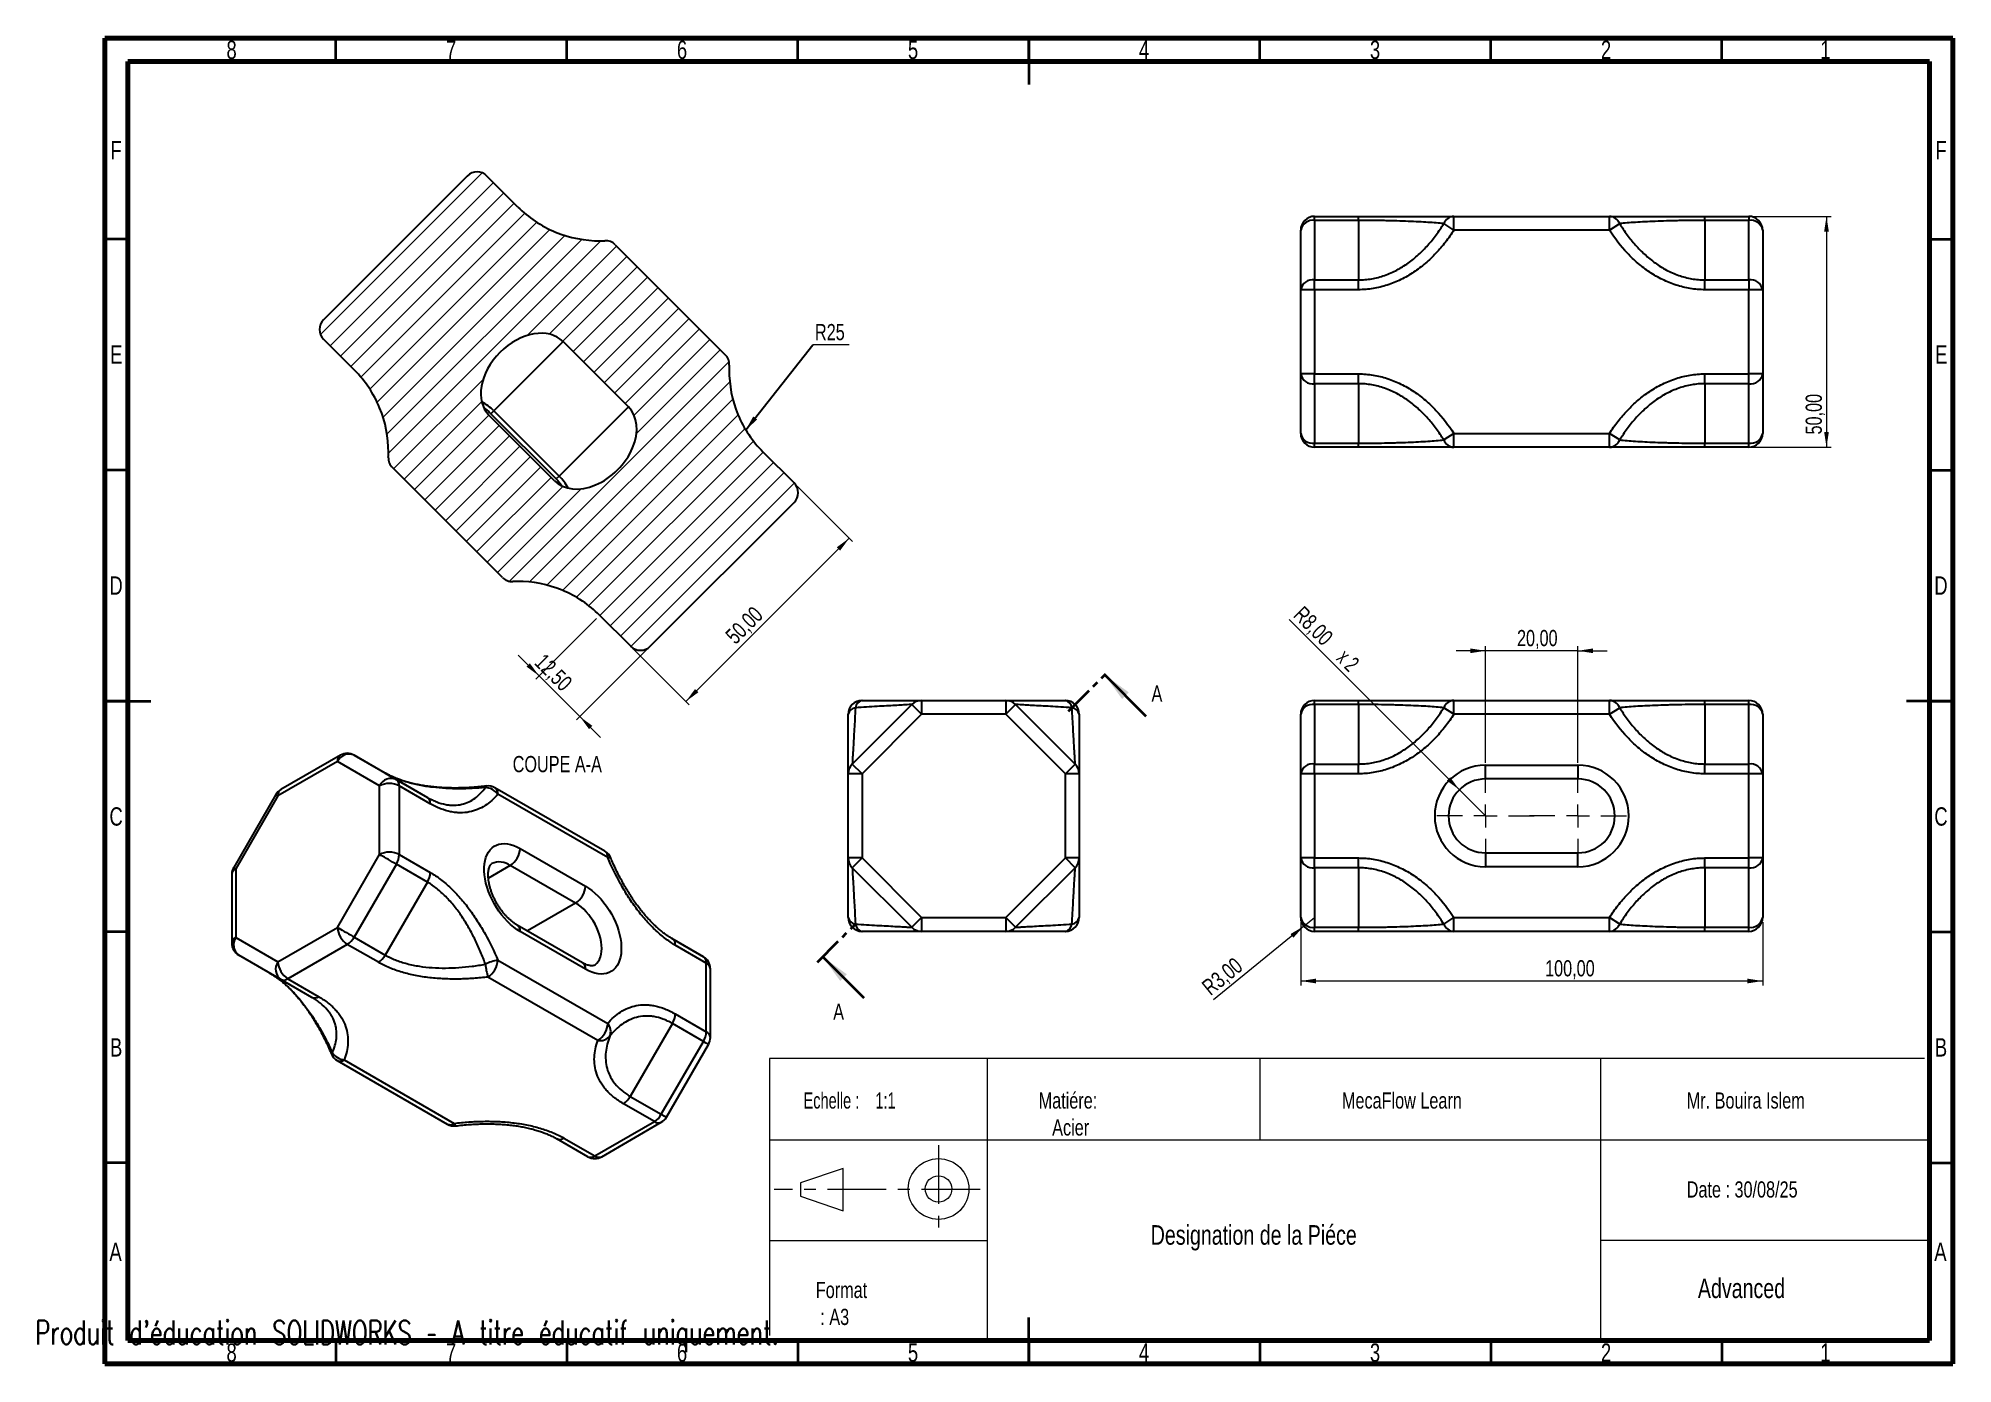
# Model space of a CAD drawing. Header units: millimetres. Extents: x 1 to 415, y 5 to 292.
import ezdxf

# ---------------------------------------------------------------- set-up
doc = ezdxf.new("R2010")
doc.units = ezdxf.units.MM
doc.linetypes.add('CENTERX2', pattern=[20.32, 12.7, -2.54, 2.54, -2.54])
doc.linetypes.add('PHANTOM', pattern=[12.7, 6.35, -1.27, 1.27, -1.27, 1.27, -1.27])
doc.styles.add('SLDTEXTSTYLE0', font='TXT', dxfattribs={"width": 0.75})
doc.styles.add('SLDTEXTSTYLE1', font='TXT', dxfattribs={"width": 0.671875})
doc.styles.add('SLDTEXTSTYLE2', font='TXT', dxfattribs={"width": 0.666667})
doc.styles.add('SLDTEXTSTYLE3', font='TXT', dxfattribs={"width": 0.7, "bigfont": 'bigfont'})
doc.dimstyles.new('SLDDIMSTYLE0', dxfattribs={"dimtxt": 3.5, "dimasz": 3.302, "dimexe": 0, "dimexo": 0.0625, "dimgap": 0.875, "dimtad": 1, "dimrnd": 1e-09, "dimzin": 12, "dimdsep": 46, "dimtxsty": 'SLDTEXTSTYLE0', "dimsah": 1, "dimcen": 0.09, "dimadec": 0, "dimazin": 3, "dimtfac": 1, "dimtofl": 0, "dimtmove": 0, "dimatfit": 3, "dimfxl": 1, "dimfrac": 2, "dimtolj": 1, "dimtzin": 12, "dimarcsym": 0})
doc.dimstyles.new('SLDDIMSTYLE1', dxfattribs={"dimtxt": 3.5, "dimasz": 3.302, "dimexe": 0, "dimexo": 0.0625, "dimgap": 0.875, "dimtad": 1, "dimrnd": 1e-09, "dimzin": 12, "dimdsep": 46, "dimtxsty": 'SLDTEXTSTYLE0', "dimsah": 1, "dimcen": 0, "dimadec": 0, "dimazin": 3, "dimtfac": 1, "dimtofl": 0, "dimtmove": 0, "dimatfit": 3, "dimfxl": 1, "dimfrac": 2, "dimtolj": 1, "dimtzin": 12, "dimarcsym": 0})
doc.dimstyles.new('SLDDIMSTYLE2', dxfattribs={"dimtxt": 3.5, "dimasz": 3.302, "dimexe": 0, "dimexo": 0.0625, "dimgap": 0.875, "dimtad": 1, "dimrnd": 1e-09, "dimzin": 12, "dimdsep": 46, "dimtxsty": 'SLDTEXTSTYLE0', "dimsah": 1, "dimcen": 0.09, "dimadec": 0, "dimazin": 3, "dimtfac": 1, "dimtmove": 0, "dimatfit": 0, "dimfxl": 1, "dimfrac": 2, "dimtolj": 1, "dimtzin": 12, "dimarcsym": 0})
doc.dimstyles.new('SLDDIMSTYLE3', dxfattribs={"dimtxt": 0.18, "dimasz": 3.302, "dimexe": 0, "dimexo": 0.0625, "dimgap": 0, "dimtad": 0, "dimtih": 1, "dimtoh": 1, "dimdec": 0, "dimrnd": 1e-09, "dimzin": 0, "dimdsep": 46, "dimtxsty": 'Standard', "dimsah": 1, "dimcen": 0.09, "dimadec": 0, "dimazin": 0, "dimtfac": 3.302, "dimtdec": 0, "dimtofl": 0, "dimtmove": 0, "dimatfit": 3, "dimfxl": 1, "dimfrac": 2, "dimtolj": 1, "dimtzin": 0, "dimarcsym": 0})

msp = doc.modelspace()

# ---------------------------------------------------------------- texts
at = {"color": 7, "linetype": 'Continuous', "lineweight": 0}
for s, insert, char_height, attachment_point, style in [('8', (42.46, 291.483), 3.969, 2, 'SLDTEXTSTYLE0'), ('7', (89.96, 291.483), 3.969, 2, 'SLDTEXTSTYLE0'), ('6', (139.96, 291.483), 3.969, 2, 'SLDTEXTSTYLE0'), ('5', (189.96, 291.483), 3.969, 2, 'SLDTEXTSTYLE0'), ('4', (239.96, 291.483), 3.969, 2, 'SLDTEXTSTYLE0'), ('3', (289.96, 291.483), 3.969, 2, 'SLDTEXTSTYLE0'), ('2', (339.96, 291.483), 3.969, 2, 'SLDTEXTSTYLE0'), ('1', (387.46, 291.483), 3.969, 2, 'SLDTEXTSTYLE0'), ('F', (17.458, 269.733), 3.969, 2, 'SLDTEXTSTYLE0'), ('F', (412.458, 269.733), 3.969, 2, 'SLDTEXTSTYLE0'), ('E', (17.508, 225.483), 3.969, 2, 'SLDTEXTSTYLE0'), ('E', (412.508, 225.483), 3.969, 2, 'SLDTEXTSTYLE0'), ('D', (17.453, 175.483), 3.969, 2, 'SLDTEXTSTYLE0'), ('D', (412.453, 175.483), 3.969, 2, 'SLDTEXTSTYLE0'), ('COUPE A-A', (112.958, 136.589), 3.5, 2, 'SLDTEXTSTYLE0'), ('C', (17.459, 125.483), 3.969, 2, 'SLDTEXTSTYLE0'), ('C', (412.459, 125.483), 3.969, 2, 'SLDTEXTSTYLE0'), ('B', (17.471, 75.483), 3.969, 2, 'SLDTEXTSTYLE0'), ('B', (412.471, 75.483), 3.969, 2, 'SLDTEXTSTYLE0'), ('Echelle :    1:1', (166.261, 63.747), 3.5, 1, 'SLDTEXTSTYLE1'), ('Matiére:^J   Acier', (217.151, 63.747), 3.5, 1, 'SLDTEXTSTYLE0'), ('MecaFlow Learn', (282.801, 63.747), 3.5, 1, 'SLDTEXTSTYLE0'), ('Mr. Bouira Islem', (357.427, 63.747), 3.5, 1, 'SLDTEXTSTYLE0'), ('Date : 30/08/25', (357.427, 44.487), 3.5, 1, 'SLDTEXTSTYLE0'), ('Designation de la Piéce', (241.405, 35.003), 4.23333, 1, 'SLDTEXTSTYLE0'), ('A', (17.34, 31.233), 3.969, 2, 'SLDTEXTSTYLE0'), ('A', (412.34, 31.233), 3.969, 2, 'SLDTEXTSTYLE0'), ('Format^J : A3', (168.915, 22.723), 3.5, 1, 'SLDTEXTSTYLE0'), ('Advanced', (359.842, 23.448), 4.2333, 1, 'SLDTEXTSTYLE0'), ('8', (42.46, 9.393), 3.969, 2, 'SLDTEXTSTYLE0'), ('7', (89.96, 9.393), 3.969, 2, 'SLDTEXTSTYLE0'), ('6', (139.96, 9.393), 3.969, 2, 'SLDTEXTSTYLE0'), ('5', (189.96, 9.393), 3.969, 2, 'SLDTEXTSTYLE0'), ('4', (239.96, 9.393), 3.969, 2, 'SLDTEXTSTYLE0'), ('3', (289.96, 9.393), 3.969, 2, 'SLDTEXTSTYLE0'), ('2', (339.96, 9.393), 3.969, 2, 'SLDTEXTSTYLE0'), ('1', (387.46, 9.393), 3.969, 2, 'SLDTEXTSTYLE0')]:
    msp.add_mtext(s, dxfattribs=dict(at, insert=insert, char_height=char_height, attachment_point=attachment_point, style=style))
at = {"color": 7, "linetype": 'Continuous', "attachment_point": 1}
for s, insert, char_height, style in [('A', (241.577, 151.868), 3.5, 'SLDTEXTSTYLE0'), ('A', (172.68, 82.971), 3.5, 'SLDTEXTSTYLE0'), ("Produit d'éducation SOLIDWORKS – A titre éducatif uniquement.", (0, 14.331), 5.1381, 'SLDTEXTSTYLE3')]:
    msp.add_mtext(s, dxfattribs=dict(at, insert=insert, char_height=char_height, style=style))

# ---------------------------------------------------------------- blocks, each defined once
blk = doc.blocks.new('_D')
at = {"color": 7, "linetype": 'Continuous', "lineweight": 0}
for p, q in [((273.87, 100.62), (273.87, 86.87)), ((373.87, 100.62), (373.87, 86.87)), ((373.87, 87.87), (273.87, 87.87))]:
    blk.add_line(p, q, dxfattribs=at)
at = {"color": 7, "linetype": 'Continuous', "lineweight": 18}
for points in [[(273.87, 87.87), (277.17, 87.36), (277.17, 88.38)], [(373.87, 87.87), (370.57, 88.38), (370.57, 87.36)]]:
    blk.add_solid(points, dxfattribs=at)
at = {"color": 7, "linetype": 'Continuous', "lineweight": 18, "insert": (326.77, 92.38), "char_height": 3.5, "attachment_point": 1, "style": 'SLDTEXTSTYLE0'}
blk.add_mtext('100,00', dxfattribs=at)
blk = doc.blocks.new('_D_1')
at = {"color": 7, "linetype": 'Continuous', "lineweight": 0}
for q in [(254.97, 83.8), (276.87, 101.62)]:
    blk.add_line((274.54, 99.73), q, dxfattribs=at)
at = {"color": 7, "linetype": 'Continuous', "lineweight": 18}
blk.add_solid([(274.54, 99.73), (271.66, 98.04), (272.3, 97.25)], dxfattribs=at)
at = {"color": 7, "linetype": 'Continuous', "lineweight": 18, "insert": (252.14, 87.29), "char_height": 3.5, "attachment_point": 1, "rotation": 39.1328, "style": 'SLDTEXTSTYLE0'}
blk.add_mtext('R3,00', dxfattribs=at)
blk = doc.blocks.new('_D_2')
at = {"color": 7, "linetype": 'Continuous', "lineweight": 0}
for p, q in [((313.87, 159.37), (307.52, 159.37)), ((313.87, 135.12), (313.87, 160.37)), ((333.87, 159.37), (313.87, 159.37)), ((333.87, 135.12), (333.87, 160.37)), ((333.87, 159.37), (340.22, 159.37))]:
    blk.add_line(p, q, dxfattribs=at)
at = {"color": 7, "linetype": 'Continuous', "lineweight": 18}
for points in [[(313.87, 159.37), (310.57, 159.88), (310.57, 158.86)], [(333.87, 159.37), (337.17, 158.86), (337.17, 159.88)]]:
    blk.add_solid(points, dxfattribs=at)
at = {"color": 7, "linetype": 'Continuous', "lineweight": 18, "insert": (320.69, 163.88), "char_height": 3.5, "attachment_point": 1, "style": 'SLDTEXTSTYLE0'}
blk.add_mtext('20,00', dxfattribs=at)
blk = doc.blocks.new('_D_3')
at = {"color": 7, "linetype": 'Continuous', "lineweight": 0}
for q in [(271.35, 166.14), (313.87, 123.62)]:
    blk.add_line((308.21, 129.28), q, dxfattribs=at)
at = {"color": 7, "linetype": 'Continuous', "lineweight": 18}
blk.add_solid([(308.21, 129.28), (306.24, 131.97), (305.52, 131.25)], dxfattribs=at)
at = {"color": 7, "linetype": 'Continuous', "lineweight": 18, "char_height": 3.5, "attachment_point": 1, "rotation": 315}
for s, insert, style in [('R8,00', (274.54, 169.33), 'SLDTEXTSTYLE0'), ('x 2', (283.87, 160), 'SLDTEXTSTYLE2')]:
    blk.add_mtext(s, dxfattribs=dict(at, insert=insert, style=style))
blk = doc.blocks.new('SW_CENTERMARKSYMBOL_0')
at = {"color": 0, "linetype": 'Continuous', "lineweight": 18}
for p, q in [((-20, 5), (-20, 10.5)), ((0, 5), (0, 10.5)), ((-25, 0), (-30.5, 0)), ((-20, 0), (-22.5, 0)), ((-20, 0), (-20, 2.5)), ((-20, 0), (-20, -2.5)), ((-20, 0), (-17.5, 0)), ((-15, 0), (-9.5, 0)), ((-5, 0), (-10.5, 0)), ((0, 0), (-2.5, 0)), ((0, 0), (0, 2.5)), ((0, 0), (0, -2.5)), ((0, 0), (2.5, 0)), ((5, 0), (10.5, 0)), ((-20, -5), (-20, -10.5)), ((0, -5), (0, -10.5))]:
    blk.add_line(p, q, dxfattribs=at)
blk = doc.blocks.new('_D_4')
at = {"color": 7, "linetype": 'Continuous', "lineweight": 0}
for p, q in [((362.37, 253.44), (388.68, 253.44)), ((387.68, 253.44), (387.68, 203.44)), ((362.37, 203.44), (388.68, 203.44))]:
    blk.add_line(p, q, dxfattribs=at)
at = {"color": 7, "linetype": 'Continuous', "lineweight": 18}
for points in [[(387.68, 253.44), (387.17, 250.14), (388.19, 250.14)], [(387.68, 203.44), (388.19, 206.75), (387.17, 206.75)]]:
    blk.add_solid(points, dxfattribs=at)
at = {"color": 7, "linetype": 'Continuous', "lineweight": 18, "insert": (383.17, 206.21), "char_height": 3.5, "attachment_point": 1, "rotation": 90, "style": 'SLDTEXTSTYLE0'}
blk.add_mtext('50,00', dxfattribs=at)
blk = doc.blocks.new('_D_5')
at = {"color": 7, "linetype": 'Continuous', "lineweight": 0}
for p, q in [((164.9, 195), (176.86, 183.05)), ((176.15, 183.76), (140.79, 148.4)), ((129.55, 159.65), (141.5, 147.69))]:
    blk.add_line(p, q, dxfattribs=at)
at = {"color": 7, "linetype": 'Continuous', "lineweight": 18}
for points in [[(176.15, 183.76), (173.45, 181.78), (174.17, 181.06)], [(140.79, 148.4), (143.49, 150.38), (142.77, 151.09)]]:
    blk.add_solid(points, dxfattribs=at)
at = {"color": 7, "linetype": 'Continuous', "lineweight": 18, "insert": (149.06, 163.05), "char_height": 3.5, "attachment_point": 1, "rotation": 45, "style": 'SLDTEXTSTYLE0'}
blk.add_mtext('50,00', dxfattribs=at)
blk = doc.blocks.new('_D_6')
at = {"color": 7, "linetype": 'Continuous', "lineweight": 0}
for p, q in [((121.41, 166.36), (108.29, 153.25)), ((109, 153.95), (104.51, 158.44)), ((132.37, 159.65), (117.13, 144.41)), ((117.84, 145.11), (109, 153.95)), ((117.84, 145.11), (122.33, 140.62))]:
    blk.add_line(p, q, dxfattribs=at)
at = {"color": 7, "linetype": 'Continuous', "lineweight": 18}
for points in [[(109, 153.95), (107.03, 156.65), (106.31, 155.93)], [(117.84, 145.11), (119.82, 142.42), (120.53, 143.14)]]:
    blk.add_solid(points, dxfattribs=at)
at = {"color": 7, "linetype": 'Continuous', "lineweight": 18, "insert": (110.28, 159.05), "char_height": 3.5, "attachment_point": 1, "rotation": 315, "style": 'SLDTEXTSTYLE0'}
blk.add_mtext('12,50', dxfattribs=at)
blk = doc.blocks.new('SW_NOTE_0')
at = {"color": 0, "linetype": 'Continuous', "lineweight": 0}
blk.add_line((7.83, 0), (0, 0), dxfattribs=at)
at = {"color": 0, "linetype": 'Continuous', "lineweight": 0, "insert": (0.46, 4.51), "char_height": 3.5, "attachment_point": 1, "style": 'SLDTEXTSTYLE0'}
blk.add_mtext('R25', dxfattribs=at)

# ---------------------------------------------------------------- dimensions: what is measured, and where the dimension line sits
at = {"color": 7, "linetype": 'Continuous', "lineweight": 18}
for base, p1, p2, angle, dimstyle, picture, middle in [((387.679, 203.443), (361.369, 253.443), (361.369, 203.443), 90, 'SLDDIMSTYLE0', '_D_4', (387.679, 212.028)), ((140.793, 148.4), (164.194, 195.71), (128.839, 160.354), 45, 'SLDDIMSTYLE0', '_D_5', (156.368, 163.974)), ((109.002, 153.953), (133.081, 160.354), (122.121, 167.072), 315, 'SLDDIMSTYLE2', '_D_6', (111.206, 151.749))]:
    dim = msp.add_linear_dim(base=base, p1=p1, p2=p2, angle=angle, dimstyle=dimstyle, dxfattribs=at)
    dim.commit()
    dim.dimension.update_dxf_attribs({"geometry": picture, "text_midpoint": middle, "dimtype": 160})
for center, mpoint, text, picture, middle in [((313.869, 123.621), (308.213, 129.278), '<> x 2', '_D_3', (278.117, 159.373)), ((276.869, 101.621), (274.542, 99.727), '<> ', '_D_1', (259.946, 87.851))]:
    dim = msp.add_radius_dim(center=center, mpoint=mpoint, text=text, dimstyle='SLDDIMSTYLE1', dxfattribs=at)
    dim.commit()
    dim.dimension.update_dxf_attribs({"geometry": picture, "text_midpoint": middle, "dimtype": 164})
for base, p1, p2, dimstyle, picture, middle in [((313.869, 159.373), (333.869, 134.121), (313.869, 134.121), 'SLDDIMSTYLE2', '_D_2', (326.512, 159.373)), ((273.869, 87.869), (373.869, 101.621), (273.869, 101.621), 'SLDDIMSTYLE0', '_D', (333.88, 87.869))]:
    dim = msp.add_linear_dim(base=base, p1=p1, p2=p2, dimstyle=dimstyle, dxfattribs=at)
    dim.commit()
    dim.dimension.update_dxf_attribs({"geometry": picture, "text_midpoint": middle, "dimtype": 160})

# ---------------------------------------------------------------- hatches: boundary and pattern name
at = {"linetype": 'Continuous', "lineweight": 18}
h = msp.add_hatch(dxfattribs=at)
h.set_pattern_fill('ANSI31', style=0)
edge = h.paths.add_edge_path(flags=0)
edge.add_arc((162.073, 193.588), 3, 315, 405)
edge.add_line((164.194, 195.71), (157.476, 202.427))
edge.add_spline(control_points=[(157.476, 202.427), (155.23, 204.673), (153.333, 207.459), (150.786, 213.605), (150.144, 216.948), (150.155, 220.532), (150.164, 220.88), (150.18, 221.226)], knot_values=[0.025483, 0.025483, 0.025483, 0.025483, 0.2691122, 0.2691122, 0.5127415, 0.5127415, 0.5390419, 0.5390419, 0.5390419, 0.5390419], weights=[1, 1, 1, 1, 1, 1, 1, 1], degree=3, periodic=0)
edge.add_arc((147.183, 221.365), 3, 357.34678, 405)
edge.add_line((149.305, 223.486), (125.502, 247.289))
edge.add_arc((123.381, 245.167), 3, 45, 92.65322)
edge.add_spline(control_points=[(123.242, 248.164), (122.896, 248.148), (122.548, 248.139), (118.964, 248.128), (115.621, 248.77), (109.475, 251.317), (106.689, 253.214), (104.443, 255.46)], knot_values=[0, 0, 0, 0, 0.0263004, 0.0263004, 0.2699297, 0.2699297, 0.5135589, 0.5135589, 0.5135589, 0.5135589], weights=[1, 1, 1, 1, 1, 1, 1, 1], degree=3, periodic=0)
edge.add_line((104.443, 255.46), (97.726, 262.178))
edge.add_arc((95.605, 260.056), 3, 45, 135)
edge.add_line((93.483, 262.178), (62.371, 231.065))
edge.add_arc((64.492, 228.944), 3, 135, 225)
edge.add_line((62.371, 226.822), (69.088, 220.105))
edge.add_spline(control_points=[(69.088, 220.105), (71.334, 217.859), (73.231, 215.073), (75.779, 208.927), (76.42, 205.584), (76.409, 202.001), (76.4, 201.653), (76.384, 201.306)], knot_values=[0.025483, 0.025483, 0.025483, 0.025483, 0.2691122, 0.2691122, 0.5127415, 0.5127415, 0.5390419, 0.5390419, 0.5390419, 0.5390419], weights=[1, 1, 1, 1, 1, 1, 1, 1], degree=3, periodic=0)
edge.add_arc((79.381, 201.167), 3, 177.34678, 225)
edge.add_line((77.26, 199.046), (101.062, 175.244))
edge.add_arc((103.183, 177.365), 3, 225, 272.65322)
edge.add_spline(control_points=[(103.322, 174.368), (103.669, 174.384), (104.017, 174.393), (107.6, 174.404), (110.943, 173.763), (117.089, 171.215), (119.875, 169.318), (122.121, 167.072)], knot_values=[0, 0, 0, 0, 0.0263004, 0.0263004, 0.2699297, 0.2699297, 0.5135589, 0.5135589, 0.5135589, 0.5135589], weights=[1, 1, 1, 1, 1, 1, 1, 1], degree=3, periodic=0)
edge.add_line((122.121, 167.072), (128.839, 160.354))
edge.add_arc((130.96, 162.476), 3, 225, 315)
edge.add_line((133.081, 160.354), (164.194, 191.467))
edge = h.paths.add_edge_path(flags=0)
edge.add_line((114.211, 226.337), (128.353, 212.195))
edge.add_ellipse((120.353, 204.195), major_axis=(-8, -8), ratio=0.7071068, start_angle=0, end_angle=180, ccw=False)
edge.add_line((112.353, 196.195), (98.211, 210.337))
edge.add_ellipse((106.211, 218.337), major_axis=(-8, -8), ratio=0.7071068, start_angle=-180, end_angle=0, ccw=False)

# ---------------------------------------------------------------- linework, layer by layer
at = {"color": 7, "linetype": 'Continuous', "lineweight": 70}
for p, q in [((15, 5), (15, 292)), ((15, 292), (415, 292)), ((415, 292), (415, 5)), ((20, 10), (20, 287)), ((20, 287), (410, 287)), ((410, 287), (410, 10)), ((410, 10), (20, 10)), ((415, 5), (15, 5))]:
    msp.add_line(p, q, dxfattribs=at)
at = {"color": 7, "linetype": 'Continuous', "lineweight": 35}
for p, q in [((65, 287), (65, 292)), ((115, 287), (115, 292)), ((165, 287), (165, 292)), ((215, 292), (215, 282)), ((215, 287), (215, 292)), ((265, 287), (265, 292)), ((315, 287), (315, 292)), ((365, 287), (365, 292)), ((20, 248.5), (15, 248.5)), ((410, 248.5), (415, 248.5)), ((20, 198.5), (15, 198.5)), ((410, 198.5), (415, 198.5)), ((240.426, 145.159), (231.446, 154.139)), ((15, 148.5), (25, 148.5)), ((20, 148.5), (15, 148.5)), ((415, 148.5), (405, 148.5)), ((410, 148.5), (415, 148.5)), ((20, 98.5), (15, 98.5)), ((410, 98.5), (415, 98.5)), ((179.39, 84.122), (170.409, 93.103)), ((20, 48.5), (15, 48.5)), ((410, 48.5), (415, 48.5)), ((215, 5), (215, 15)), ((65, 10), (65, 5)), ((115, 10), (115, 5)), ((165, 10), (165, 5)), ((215, 10), (215, 5)), ((265, 10), (265, 5)), ((315, 10), (315, 5)), ((365, 10), (365, 5))]:
    msp.add_line(p, q, dxfattribs=at)
at = {"color": 7, "linetype": 'Continuous', "lineweight": 25}
for p, q in [((93.483, 262.178), (62.371, 231.065)), ((104.443, 255.46), (97.726, 262.178)), ((276.869, 252.565), (276.869, 253.443)), ((276.869, 253.443), (286.369, 253.443)), ((307.039, 250.443), (307.039, 253.443)), ((307.039, 253.443), (340.7, 253.443)), ((340.7, 250.443), (340.7, 253.443)), ((361.369, 252.565), (361.369, 253.443)), ((361.369, 253.443), (370.869, 253.443)), ((370.869, 253.443), (370.869, 252.565)), ((273.869, 237.556), (273.869, 250.443)), ((276.869, 252.565), (276.869, 239.678)), ((286.369, 252.565), (276.869, 252.565)), ((286.369, 252.565), (286.369, 239.678)), ((307.039, 250.443), (304.821, 251.872)), ((340.7, 250.443), (307.039, 250.443)), ((340.7, 250.443), (342.917, 251.872)), ((361.369, 252.565), (361.369, 239.678)), ((370.869, 252.565), (361.369, 252.565)), ((370.869, 239.678), (370.869, 252.565)), ((373.869, 250.443), (373.869, 237.556)), ((125.502, 247.289), (149.305, 223.486)), ((276.869, 237.556), (273.869, 237.556)), ((273.869, 219.331), (273.869, 237.556)), ((276.869, 237.556), (276.869, 239.678)), ((276.869, 239.678), (286.369, 239.678)), ((276.869, 237.556), (276.869, 219.331)), ((286.369, 237.556), (276.869, 237.556)), ((286.369, 237.556), (286.369, 239.678)), ((361.369, 237.556), (361.369, 239.678)), ((361.369, 239.678), (370.869, 239.678)), ((370.869, 237.556), (361.369, 237.556)), ((370.869, 239.678), (370.869, 237.556)), ((370.869, 219.331), (370.869, 237.556)), ((373.869, 237.556), (370.869, 237.556)), ((373.869, 237.556), (373.869, 219.331)), ((62.371, 226.822), (69.088, 220.105)), ((114.211, 226.337), (99.211, 211.337)), ((114.211, 226.337), (128.353, 212.195)), ((276.869, 219.331), (273.869, 219.331)), ((273.869, 206.443), (273.869, 219.331)), ((276.869, 219.331), (286.369, 219.331)), ((276.869, 217.209), (276.869, 219.331)), ((286.369, 217.209), (276.869, 217.209)), ((276.869, 217.209), (276.869, 204.322)), ((286.369, 217.209), (286.369, 219.331)), ((286.369, 217.209), (286.369, 204.322)), ((361.369, 217.209), (361.369, 219.331)), ((361.369, 219.331), (370.869, 219.331)), ((361.369, 217.209), (361.369, 204.322)), ((370.869, 217.209), (361.369, 217.209)), ((373.869, 219.331), (370.869, 219.331)), ((370.869, 217.209), (370.869, 219.331)), ((370.869, 204.322), (370.869, 217.209)), ((373.869, 219.331), (373.869, 206.443)), ((98.59, 210.716), (99.211, 211.337)), ((99.211, 211.337), (113.353, 197.195)), ((128.353, 212.195), (113.353, 197.195)), ((112.353, 196.195), (98.211, 210.337)), ((98.59, 210.716), (112.732, 196.574)), ((276.869, 204.322), (286.369, 204.322)), ((276.869, 203.443), (276.869, 204.322)), ((286.369, 203.443), (276.869, 203.443)), ((286.369, 203.443), (286.369, 204.322)), ((307.039, 206.443), (304.821, 205.015)), ((307.039, 206.443), (340.7, 206.443)), ((307.039, 203.443), (307.039, 206.443)), ((340.7, 203.443), (307.039, 203.443)), ((342.917, 205.015), (340.7, 206.443)), ((340.7, 203.443), (340.7, 206.443)), ((361.369, 203.443), (361.369, 204.322)), ((361.369, 204.322), (370.869, 204.322)), ((370.869, 203.443), (361.369, 203.443)), ((370.869, 203.443), (370.869, 204.322)), ((101.062, 175.244), (77.26, 199.046)), ((157.476, 202.427), (164.194, 195.71)), ((113.353, 197.195), (112.732, 196.574)), ((133.081, 160.354), (164.194, 191.467)), ((128.839, 160.354), (122.121, 167.072)), ((176.806, 134.855), (189.694, 147.742)), ((191.815, 145.621), (178.928, 132.733)), ((189.694, 147.742), (191.815, 145.621)), ((191.815, 148.621), (191.815, 145.621)), ((191.815, 148.621), (210.04, 148.621)), ((210.04, 145.621), (191.815, 145.621)), ((210.04, 148.621), (210.04, 145.621)), ((212.162, 147.742), (210.04, 145.621)), ((222.928, 132.733), (210.04, 145.621)), ((212.162, 147.742), (225.049, 134.855)), ((273.869, 132.733), (273.869, 145.621)), ((276.869, 147.742), (276.869, 148.621)), ((276.869, 148.621), (286.369, 148.621)), ((276.869, 147.742), (276.869, 134.855)), ((286.369, 147.742), (276.869, 147.742)), ((286.369, 147.742), (286.369, 134.855)), ((307.039, 145.621), (304.821, 147.05)), ((307.039, 145.621), (307.039, 148.621)), ((307.039, 148.621), (340.7, 148.621)), ((340.7, 145.621), (307.039, 145.621)), ((340.7, 145.621), (340.7, 148.621)), ((340.7, 145.621), (342.917, 147.05)), ((361.369, 147.742), (361.369, 148.621)), ((361.369, 148.621), (370.869, 148.621)), ((361.369, 147.742), (361.369, 134.855)), ((370.869, 147.742), (361.369, 147.742)), ((370.869, 147.742), (370.869, 148.621)), ((370.869, 134.855), (370.869, 147.742)), ((373.869, 145.621), (373.869, 132.733)), ((66.009, 136.768), (53.121, 129.328)), ((69.008, 136.767), (78.121, 131.505)), ((75.726, 132.89), (69.008, 136.767)), ((65.387, 135.394), (52.5, 127.954)), ((74.5, 130.132), (65.387, 135.394)), ((75.726, 132.89), (84.839, 127.627)), ((175.928, 114.508), (175.928, 132.733)), ((178.928, 132.733), (175.928, 132.733)), ((178.928, 132.733), (176.806, 134.855)), ((178.928, 132.733), (178.928, 114.508)), ((225.049, 134.855), (222.928, 132.733)), ((222.928, 114.508), (222.928, 132.733)), ((225.928, 132.733), (222.928, 132.733)), ((225.928, 132.733), (225.928, 114.508)), ((276.869, 132.733), (273.869, 132.733)), ((273.869, 114.508), (273.869, 132.733)), ((276.869, 132.733), (276.869, 134.855)), ((276.869, 134.855), (286.369, 134.855)), ((286.369, 132.733), (276.869, 132.733)), ((276.869, 132.733), (276.869, 114.508)), ((286.369, 132.733), (286.369, 134.855)), ((313.869, 134.621), (333.869, 134.621)), ((313.869, 131.621), (313.869, 134.621)), ((333.869, 134.621), (333.869, 131.621)), ((361.369, 132.733), (361.369, 134.855)), ((361.369, 134.855), (370.869, 134.855)), ((370.869, 132.733), (361.369, 132.733)), ((370.869, 132.733), (370.869, 134.855)), ((370.869, 114.508), (370.869, 132.733)), ((373.869, 132.733), (370.869, 132.733)), ((373.869, 132.733), (373.869, 114.508)), ((74.5, 115.25), (74.5, 130.132)), ((78.121, 131.505), (84.839, 127.627)), ((78.742, 130.132), (78.742, 115.25)), ((85.46, 126.254), (78.742, 130.132)), ((123.256, 115.972), (99.454, 129.713)), ((333.869, 131.621), (313.869, 131.621)), ((52.023, 128.23), (42.91, 112.446)), ((52.5, 127.954), (43.387, 112.171)), ((123.878, 114.599), (100.075, 128.339)), ((104.905, 116.569), (119.048, 108.405)), ((43.387, 112.171), (43.387, 97.289)), ((65.387, 99.466), (74.5, 115.25)), ((78.121, 113.159), (69.008, 97.375)), ((84.839, 109.281), (78.121, 113.159)), ((78.742, 115.25), (85.46, 111.372)), ((102.784, 112.895), (98.04, 110.156)), ((116.926, 104.731), (102.784, 112.895)), ((178.928, 114.508), (175.928, 114.508)), ((178.928, 114.508), (176.806, 112.387)), ((189.694, 99.499), (176.806, 112.387)), ((178.928, 114.508), (191.815, 101.621)), ((210.04, 101.621), (222.928, 114.508)), ((225.049, 112.387), (212.162, 99.499)), ((225.049, 112.387), (222.928, 114.508)), ((225.928, 114.508), (222.928, 114.508)), ((276.869, 114.508), (273.869, 114.508)), ((273.869, 101.621), (273.869, 114.508)), ((276.869, 112.387), (276.869, 114.508)), ((276.869, 114.508), (286.369, 114.508)), ((286.369, 112.387), (276.869, 112.387)), ((276.869, 112.387), (276.869, 99.499)), ((286.369, 112.387), (286.369, 99.499)), ((313.869, 115.621), (313.869, 112.621)), ((313.869, 115.621), (333.869, 115.621)), ((333.869, 112.621), (313.869, 112.621)), ((333.869, 112.621), (333.869, 115.621)), ((361.369, 112.387), (361.369, 114.508)), ((361.369, 114.508), (370.869, 114.508)), ((361.369, 112.387), (361.369, 99.499)), ((370.869, 112.387), (361.369, 112.387)), ((370.869, 112.387), (370.869, 114.508)), ((373.869, 114.508), (370.869, 114.508)), ((370.869, 99.499), (370.869, 112.387)), ((373.869, 114.508), (373.869, 101.621)), ((42.508, 110.946), (42.508, 96.064)), ((84.839, 109.281), (75.726, 93.497)), ((116.926, 104.731), (106.489, 98.706)), ((52.5, 92.027), (65.387, 99.466)), ((118.426, 91.815), (104.284, 99.979)), ((191.815, 101.621), (189.694, 99.499)), ((191.815, 101.621), (210.04, 101.621)), ((191.815, 101.621), (191.815, 98.621)), ((210.04, 101.621), (210.04, 98.621)), ((210.04, 101.621), (212.162, 99.499)), ((276.869, 99.499), (286.369, 99.499)), ((276.869, 98.621), (276.869, 99.499)), ((286.369, 98.621), (286.369, 99.499)), ((304.821, 100.192), (307.039, 101.621)), ((307.039, 98.621), (307.039, 101.621)), ((307.039, 101.621), (340.7, 101.621)), ((342.917, 100.192), (340.7, 101.621)), ((340.7, 98.621), (340.7, 101.621)), ((361.369, 99.499), (370.869, 99.499)), ((370.869, 98.621), (370.869, 99.499)), ((43.387, 97.289), (52.5, 92.027)), ((67.508, 95.792), (54.621, 88.352)), ((74.226, 91.914), (67.508, 95.792)), ((69.008, 97.375), (75.726, 93.497)), ((119.048, 90.441), (104.905, 98.605)), ((144.589, 93.134), (137.756, 97.08)), ((137.872, 97.012), (144.589, 93.134)), ((137.872, 97.012), (137.872, 97.012)), ((145.211, 91.76), (138.493, 95.638)), ((210.04, 98.621), (191.815, 98.621)), ((286.369, 98.621), (276.869, 98.621)), ((340.7, 98.621), (307.039, 98.621)), ((370.869, 98.621), (361.369, 98.621)), ((53.121, 88.204), (44.008, 93.466)), ((100.075, 92.412), (123.878, 78.671)), ((145.211, 76.879), (145.211, 91.76)), ((59.839, 84.326), (53.121, 88.204)), ((54.621, 88.352), (61.339, 84.474)), ((121.756, 74.997), (97.954, 88.737)), ((146.089, 75.654), (146.089, 90.536)), ((138.493, 80.757), (145.211, 76.879)), ((137.872, 78.666), (128.759, 62.882)), ((135.476, 59.004), (144.589, 74.788)), ((144.589, 74.788), (137.872, 78.666)), ((65.341, 70.628), (89.144, 56.887)), ((66.841, 70.776), (90.644, 57.036)), ((136.575, 58.37), (145.687, 74.154)), ((128.759, 62.882), (135.476, 59.004)), ((133.976, 57.421), (127.259, 61.299)), ((121.089, 49.981), (133.976, 57.421)), ((122.589, 49.833), (135.476, 57.272)), ((119.589, 49.833), (112.872, 53.711)), ((114.372, 53.859), (121.089, 49.981))]:
    msp.add_line(p, q, dxfattribs=at)
at = {"color": 7, "linetype": 'PHANTOM', "lineweight": 35}
for p, q in [((223.588, 146.281), (232.568, 155.261)), ((169.287, 91.98), (178.272, 100.965))]:
    msp.add_line(p, q, dxfattribs=at)
at = {"color": 7, "linetype": 'Continuous', "lineweight": 18}
for p, q in [((408.925, 71.078), (158.925, 71.078)), ((158.925, 71.078), (158.925, 11.078)), ((206.038, 71.078), (206.038, 10)), ((265, 71.078), (265, 53.447)), ((338.792, 71.078), (338.792, 53.447)), ((158.925, 53.447), (410, 53.447)), ((338.792, 53.447), (338.792, 10)), ((174.862, 47.277), (165.601, 44.176)), ((174.862, 38.107), (174.862, 47.277)), ((165.601, 44.176), (165.601, 41.262)), ((165.601, 41.262), (174.862, 38.107)), ((158.925, 31.646), (206.038, 31.646)), ((338.792, 31.724), (410, 31.724))]:
    msp.add_line(p, q, dxfattribs=at)
at = {"color": 7, "linetype": 'CENTERX2', "lineweight": 18}
for p, q in [((195.479, 52.292), (195.479, 33.377)), ((204.479, 42.719), (159.924, 42.719))]:
    msp.add_line(p, q, dxfattribs=at)
at = {"color": 7, "linetype": 'Continuous', "lineweight": 25, "flags": 128}
for points in [[(286.369, 252.565), (286.369, 252.763), (286.369, 252.938), (286.369, 253.089), (286.369, 253.215), (286.369, 253.314), (286.369, 253.386), (286.369, 253.429), (286.369, 253.443)], [(286.369, 147.742), (286.369, 147.94), (286.369, 148.115), (286.369, 148.266), (286.369, 148.392), (286.369, 148.492), (286.369, 148.563), (286.369, 148.606), (286.369, 148.621)], [(97.58, 130.091), (97.56, 130.086), (97.497, 130.032), (97.442, 129.927), (97.397, 129.77)], [(52.023, 128.23), (52.034, 128.223), (52.115, 128.177), (52.272, 128.086), (52.5, 127.954)], [(104.905, 98.605), (104.208, 99.044), (103.517, 99.551), (102.836, 100.124), (102.172, 100.756), (101.531, 101.443), (100.916, 102.18), (100.334, 102.96), (99.788, 103.777), (99.283, 104.626), (98.824, 105.498), (98.414, 106.387), (98.056, 107.285), (97.753, 108.186), (97.508, 109.082), (97.322, 109.966), (97.198, 110.831), (97.135, 111.67), (97.135, 112.476), (97.198, 113.243), (97.322, 113.964), (97.508, 114.633), (97.753, 115.246), (98.056, 115.798), (98.414, 116.283), (98.824, 116.698), (99.283, 117.04), (99.788, 117.306), (100.334, 117.493), (100.916, 117.601), (101.531, 117.628), (102.172, 117.574), (102.836, 117.44), (103.517, 117.227), (104.208, 116.936), (104.905, 116.569)], [(43.387, 112.171), (43.159, 112.302), (43.002, 112.393), (42.921, 112.44), (42.91, 112.446)], [(78.121, 113.159), (77.73, 113.385), (77.305, 113.63), (76.86, 113.887), (76.407, 114.149), (75.96, 114.407), (75.534, 114.653), (75.141, 114.88), (74.793, 115.081), (74.5, 115.25)], [(123.878, 114.599), (124.097, 114.628), (124.275, 114.634), (124.407, 114.617), (124.491, 114.579), (124.521, 114.538)], [(286.369, 112.387), (286.369, 112.605), (286.369, 112.841), (286.369, 113.094), (286.369, 113.36), (286.369, 113.637), (286.369, 113.923), (286.369, 114.214), (286.369, 114.508)], [(119.048, 108.405), (119.745, 107.966), (120.436, 107.459), (121.117, 106.887), (121.781, 106.255), (122.422, 105.567), (123.037, 104.831), (123.619, 104.05), (124.165, 103.233), (124.67, 102.385), (125.129, 101.513), (125.539, 100.624), (125.897, 99.725), (126.2, 98.824), (126.445, 97.928), (126.631, 97.044), (126.755, 96.179), (126.818, 95.34), (126.818, 94.534), (126.755, 93.768), (126.631, 93.047), (126.445, 92.377), (126.2, 91.764), (125.897, 91.213), (125.539, 90.728), (125.129, 90.312), (124.67, 89.971), (124.165, 89.705), (123.619, 89.517), (123.037, 89.41), (122.422, 89.382), (121.781, 89.436), (121.117, 89.57), (120.436, 89.784), (119.745, 90.075), (119.048, 90.441)], [(120.93, 91.273), (121.13, 91.401), (121.503, 91.717), (121.825, 92.104), (122.094, 92.558), (122.306, 93.074), (122.459, 93.646), (122.552, 94.268), (122.583, 94.933), (122.552, 95.634), (122.459, 96.362), (122.306, 97.111), (122.094, 97.872), (121.825, 98.637), (121.503, 99.396), (121.13, 100.143), (120.711, 100.868), (120.251, 101.564), (119.755, 102.223), (119.227, 102.838), (118.674, 103.402), (118.102, 103.909), (117.518, 104.354), (116.926, 104.731)], [(65.387, 99.466), (65.68, 99.297), (66.028, 99.096), (66.421, 98.869), (66.848, 98.623), (67.294, 98.365), (67.747, 98.104), (68.192, 97.846), (68.617, 97.601), (69.008, 97.375)], [(361.369, 98.621), (361.369, 98.635), (361.369, 98.678), (361.369, 98.75), (361.369, 98.849), (361.369, 98.975), (361.369, 99.126), (361.369, 99.302), (361.369, 99.499)], [(144.589, 74.788), (144.935, 74.588), (145.224, 74.421), (145.449, 74.292), (145.602, 74.203), (145.678, 74.159), (145.687, 74.154)], [(64.263, 72.381), (64.15, 72.263), (64.086, 72.163), (64.071, 72.082), (64.077, 72.062)], [(136.575, 58.37), (136.566, 58.376), (136.489, 58.42), (136.336, 58.508), (136.112, 58.638), (135.822, 58.805), (135.476, 59.004)], [(91.017, 56.509), (90.968, 56.515), (90.892, 56.568), (90.812, 56.674), (90.728, 56.831), (90.644, 57.036)]]:
    msp.add_lwpolyline(points, dxfattribs=at)
at = {"color": 7, "linetype": 'Continuous', "lineweight": 18}
for radius in [6.572, 2.865]:
    msp.add_circle((195.479, 42.834), radius, dxfattribs=at)
at = {"color": 7, "linetype": 'Continuous', "lineweight": 25}
for centre, radius, start, end in [((95.605, 260.056), 3, 45, 135), ((276.869, 250.443), 3, 90, 180), ((307.144, 250.944), 2.501, 92.42044, 158.21907), ((340.594, 250.944), 2.501, 21.78093, 87.57956), ((370.869, 250.443), 3, 0, 90), ((276.51, 249.891), 2.698, 82.33937, 168.18941), ((371.26, 249.935), 2.659, 11.02724, 98.44398), ((123.381, 245.167), 3, 45, 92.65322), ((276.479, 237.048), 2.659, 81.55602, 168.97276), ((371.229, 237.004), 2.698, 11.81059, 97.66063), ((64.492, 228.944), 3, 135, 225), ((147.183, 221.365), 3, 357.34678, 45), ((276.479, 219.839), 2.659, 191.02724, 278.44398), ((371.26, 219.839), 2.659, 261.55602, 348.97276), ((91.53, 203.709), 10.825, 44.80277, 61.97198), ((276.479, 206.952), 2.659, 191.02724, 278.44398), ((276.869, 206.443), 3, 180, 270), ((307.144, 205.943), 2.501, 201.78093, 267.57956), ((340.594, 205.943), 2.501, 272.42044, 338.21907), ((371.229, 206.996), 2.698, 262.33937, 348.18941), ((370.869, 206.443), 3, 270, 0), ((79.381, 201.167), 3, 177.34678, 225), ((105.725, 189.514), 10.825, 28.02802, 45.19723), ((162.073, 193.588), 3, 315, 45), ((103.183, 177.365), 3, 225, 272.65322), ((130.96, 162.476), 3, 225, 315), ((178.928, 145.621), 3, 90, 180), ((177.722, 145.226), 1.837, 96.9811, 167.59557), ((179.322, 146.826), 1.837, 102.40443, 173.0189), ((191.815, 145.621), 3, 90, 135), ((210.04, 145.621), 3, 45, 90), ((222.533, 146.826), 1.837, 6.9811, 77.59557), ((222.928, 145.621), 3, 0, 90), ((224.133, 145.226), 1.837, 12.40443, 83.0189), ((276.869, 145.621), 3, 90, 180), ((276.479, 145.112), 2.659, 81.55602, 168.97276), ((307.144, 146.121), 2.501, 92.42044, 158.21907), ((340.594, 146.121), 2.501, 21.78093, 87.57956), ((370.869, 145.621), 3, 0, 90), ((371.26, 145.112), 2.659, 11.02724, 98.44398), ((66.887, 135.543), 1.507, 125.64976, 185.66242), ((67.904, 134.217), 2.779, 66.59129, 154.94934), ((67.508, 134.169), 3, 60.00269, 119.99731), ((178.928, 132.733), 3, 135, 180), ((222.928, 132.733), 3, 0, 45), ((276.479, 132.225), 2.659, 81.55602, 168.97276), ((313.869, 123.621), 11, 90, 270), ((333.869, 123.621), 11, 270, 90), ((371.229, 132.181), 2.698, 11.81059, 97.66063), ((54.621, 126.73), 3, 119.99731, 150), ((54, 128.103), 1.507, 125.64976, 185.66242), ((77.017, 128.955), 2.779, 66.59129, 154.94934), ((76.621, 126.06), 4.591, 62.48054, 117.51946), ((77.24, 130.279), 1.509, 354.37962, 54.30196), ((97.231, 126.236), 3.537, 36.47655, 87.31425), ((97.954, 127.115), 3, 60.00269, 97.1141), ((98.616, 128.507), 1.469, 353.46674, 55.22108), ((313.869, 123.621), 8, 90, 270), ((333.869, 123.621), 8, 270, 90), ((83.958, 126.402), 1.509, 354.37962, 54.30196), ((100.319, 116.768), 4.59, 302.4764, 357.5236), ((45.508, 110.946), 3, 150, 180), ((43.972, 110.824), 1.468, 113.46213, 175.21773), ((76.621, 111.178), 4.591, 62.48054, 117.51946), ((74.417, 115.398), 4.328, 328.85627, 358.0435), ((100.446, 109.676), 3.978, 54.00933, 114.75863), ((121.756, 113.374), 3, 22.88484, 60.00269), ((122.418, 114.766), 1.469, 353.46674, 55.22108), ((178.928, 114.508), 3, 180, 225), ((222.928, 114.508), 3, 315, 0), ((276.479, 115.017), 2.659, 191.02724, 278.44398), ((371.26, 115.017), 2.659, 261.55602, 348.97276), ((81.134, 111.52), 4.328, 328.85628, 358.0435), ((114.461, 108.603), 4.59, 302.4763, 357.5237), ((69.973, 99.665), 4.59, 182.4763, 237.5237), ((103.404, 98.754), 1.508, 354.34895, 54.21785), ((177.722, 102.015), 1.837, 192.40443, 263.0189), ((178.928, 101.621), 3, 180, 270), ((179.322, 100.415), 1.837, 186.9811, 257.59557), ((191.815, 101.621), 3, 225, 270), ((210.04, 101.621), 3, 270, 315), ((222.928, 101.621), 3, 270, 0), ((222.533, 100.415), 1.837, 282.40443, 353.0189), ((224.133, 102.015), 1.837, 276.9811, 347.59557), ((276.51, 102.173), 2.698, 191.81059, 277.66063), ((276.869, 101.621), 3, 180, 270), ((307.144, 101.12), 2.501, 201.78093, 267.57956), ((340.594, 101.12), 2.501, 272.42044, 338.21907), ((371.229, 102.173), 2.698, 262.33937, 348.18941), ((370.869, 101.621), 3, 270, 0), ((43.972, 95.942), 1.468, 113.46213, 175.21773), ((45.508, 96.064), 3, 180, 239.99462), ((45.632, 95.692), 2.755, 144.57855, 233.88512), ((65.218, 99.464), 4.328, 301.95467, 331.14439), ((136.991, 95.786), 1.509, 354.37962, 54.30196), ((54.745, 90.43), 2.755, 144.57855, 233.88512), ((57.086, 92.225), 4.59, 182.4763, 237.5237), ((71.935, 95.586), 4.328, 301.95467, 331.14439), ((102.661, 80.316), 12.369, 102.06801, 115.19073), ((109.715, 92.545), 12.362, 184.80782, 197.9377), ((95.489, 92.61), 4.59, 302.4764, 357.5236), ((117.588, 90.608), 1.469, 353.46674, 55.22108), ((143.089, 90.536), 3, 0, 59.99462), ((143.709, 91.908), 1.509, 354.37962, 54.30196), ((144.59, 90.387), 1.507, 5.65338, 65.66676), ((53.742, 89.579), 1.509, 245.68605, 305.61817), ((60.46, 85.701), 1.509, 245.68604, 305.61816), ((134.167, 80.904), 4.328, 328.85627, 358.0435), ((119.291, 78.869), 4.59, 302.4764, 357.5236), ((122.236, 77.65), 2.696, 259.75972, 321.12599), ((121.82, 76.929), 2.696, 338.87626, 40.24283), ((140.885, 77.026), 4.328, 328.85627, 358.0435), ((144.59, 75.506), 1.507, 5.65338, 65.66676), ((143.089, 75.654), 3, 330, 0), ((66.841, 73.226), 3, 202.88484, 240.00269), ((67.24, 74.291), 3.537, 212.68227, 263.52467), ((65.963, 72.001), 1.507, 245.65152, 305.65894), ((124.968, 64.971), 4.328, 301.95466, 331.14438), ((131.686, 61.093), 4.328, 301.95467, 331.14439), ((133.976, 59.87), 3, 299.99731, 330), ((89.765, 58.26), 1.507, 245.65152, 305.65894), ((90.644, 59.485), 3, 240.00269, 277.1141), ((134.851, 58.601), 1.469, 233.47043, 295.21911), ((113.493, 55.086), 1.509, 245.68605, 305.61817), ((120.21, 51.208), 1.509, 245.68605, 305.61817), ((121.089, 52.431), 3, 240.00269, 299.99731), ((121.963, 51.161), 1.469, 233.47043, 295.21911)]:
    msp.add_arc(centre, radius, start, end, dxfattribs=at)
for centre, start_param, end_param in [((106.211, 218.337), 3.1415927, 6.2831853), ((120.353, 204.195), 0, 3.1415927)]:
    msp.add_ellipse(centre, major_axis=(-8, -8), ratio=0.7071068, start_param=start_param, end_param=end_param, dxfattribs=at)
for points, knots in [([(104.443, 255.46), (106.689, 253.214), (109.475, 251.317), (115.621, 248.77), (118.964, 248.128), (122.548, 248.139), (122.896, 248.148), (123.242, 248.164)], [0.02548299, 0.02548299, 0.02548299, 0.02548299, 0.26911224, 0.26911224, 0.51274149, 0.51274149, 0.5390419, 0.5390419, 0.5390419, 0.5390419]), ([(286.369, 253.443), (287.441, 253.443), (288.497, 253.443), (290.579, 253.443), (291.606, 253.443), (293.125, 253.443), (293.629, 253.443), (294.616, 253.443), (295.1, 253.443), (296.526, 253.443), (297.44, 253.443), (299.204, 253.443), (300.057, 253.443), (301.665, 253.443), (302.426, 253.443), (304.592, 253.443), (305.884, 253.443), (307.039, 253.443)], [0, 0, 0, 0, 0.125, 0.125, 0.25, 0.25, 0.3125, 0.3125, 0.375, 0.375, 0.5, 0.5, 0.625, 0.625, 0.75, 0.75, 1, 1, 1, 1]), ([(340.7, 253.443), (341.277, 253.443), (341.892, 253.443), (343.191, 253.443), (343.876, 253.443), (345.323, 253.443), (346.084, 253.443), (347.692, 253.443), (348.545, 253.443), (350.307, 253.443), (351.222, 253.443), (352.646, 253.443), (353.13, 253.443), (354.116, 253.443), (354.62, 253.443), (356.137, 253.443), (357.163, 253.443), (359.244, 253.443), (360.299, 253.443), (361.369, 253.443)], [0, 0, 0, 0, 0.125, 0.125, 0.25, 0.25, 0.375, 0.375, 0.5, 0.5, 0.625, 0.625, 0.6875, 0.6875, 0.75, 0.75, 0.875, 0.875, 1, 1, 1, 1]), ([(304.821, 251.872), (304.319, 251.92), (303.783, 251.968), (302.648, 252.057), (302.047, 252.099), (300.776, 252.179), (300.106, 252.217), (298.686, 252.289), (297.931, 252.324), (296.364, 252.389), (295.549, 252.419), (294.272, 252.457), (293.838, 252.469), (292.951, 252.491), (292.496, 252.501), (291.123, 252.528), (290.194, 252.541), (288.777, 252.555), (288.301, 252.559), (287.581, 252.562), (287.34, 252.563), (286.856, 252.564), (286.612, 252.565), (286.369, 252.565)], [0, 0, 0, 0, 0.125, 0.125, 0.25, 0.25, 0.375, 0.375, 0.5, 0.5, 0.625, 0.625, 0.6875, 0.6875, 0.75, 0.75, 0.875, 0.875, 0.9375, 0.9375, 0.96875, 0.96875, 1, 1, 1, 1]), ([(286.369, 239.678), (286.489, 239.678), (286.612, 239.679), (286.855, 239.684), (287.217, 239.697), (287.578, 239.721), (288.296, 239.785), (288.77, 239.848), (290.183, 240.095), (291.11, 240.337), (292.478, 240.812), (292.932, 240.989), (293.817, 241.375), (294.251, 241.583), (295.524, 242.254), (296.338, 242.762), (297.902, 243.883), (298.655, 244.499), (300.079, 245.799), (300.753, 246.486), (302.034, 247.926), (302.642, 248.681), (303.784, 250.24), (304.319, 251.046), (304.821, 251.872)], [0, 0, 0, 0, 0.015625, 0.015625, 0.03125, 0.0625, 0.0625, 0.125, 0.125, 0.25, 0.25, 0.3125, 0.3125, 0.375, 0.375, 0.5, 0.5, 0.625, 0.625, 0.75, 0.75, 0.875, 0.875, 1, 1, 1, 1]), ([(307.039, 250.443), (306.462, 249.548), (305.847, 248.68), (304.548, 247.015), (303.863, 246.215), (302.416, 244.687), (301.655, 243.959), (300.046, 242.581), (299.194, 241.93), (297.431, 240.751), (296.517, 240.221), (295.093, 239.523), (294.609, 239.306), (293.623, 238.906), (293.119, 238.722), (291.601, 238.232), (290.575, 237.983), (288.495, 237.645), (287.44, 237.556), (286.369, 237.556)], [0, 0, 0, 0, 0.125, 0.125, 0.25, 0.25, 0.375, 0.375, 0.5, 0.5, 0.625, 0.625, 0.6875, 0.6875, 0.75, 0.75, 0.875, 0.875, 1, 1, 1, 1]), ([(361.369, 237.556), (360.298, 237.556), (359.242, 237.645), (357.16, 237.984), (356.133, 238.234), (354.614, 238.724), (354.11, 238.908), (353.123, 239.309), (352.639, 239.526), (351.213, 240.225), (350.298, 240.756), (348.535, 241.937), (347.682, 242.59), (346.074, 243.968), (345.313, 244.697), (343.146, 246.987), (341.854, 248.653), (340.7, 250.443)], [0, 0, 0, 0, 0.125, 0.125, 0.25, 0.25, 0.3125, 0.3125, 0.375, 0.375, 0.5, 0.5, 0.625, 0.625, 0.75, 0.75, 1, 1, 1, 1]), ([(361.369, 252.565), (361.25, 252.565), (361.126, 252.565), (360.884, 252.564), (360.521, 252.564), (360.161, 252.562), (359.443, 252.559), (358.969, 252.555), (357.556, 252.541), (356.629, 252.528), (355.26, 252.501), (354.807, 252.491), (353.921, 252.47), (353.488, 252.458), (352.214, 252.42), (351.401, 252.39), (349.836, 252.325), (349.083, 252.291), (347.66, 252.218), (346.986, 252.18), (345.705, 252.1), (345.097, 252.057), (343.954, 251.968), (343.42, 251.92), (342.917, 251.872)], [0, 0, 0, 0, 0.015625, 0.015625, 0.03125, 0.0625, 0.0625, 0.125, 0.125, 0.25, 0.25, 0.3125, 0.3125, 0.375, 0.375, 0.5, 0.5, 0.625, 0.625, 0.75, 0.75, 0.875, 0.875, 1, 1, 1, 1]), ([(342.917, 251.872), (343.42, 251.045), (343.955, 250.239), (345.091, 248.689), (345.691, 247.942), (346.962, 246.511), (347.633, 245.826), (349.053, 244.525), (349.807, 243.906), (351.375, 242.778), (352.19, 242.268), (353.467, 241.594), (353.901, 241.384), (354.788, 240.997), (355.243, 240.818), (356.616, 240.341), (357.545, 240.097), (358.962, 239.849), (359.438, 239.785), (360.157, 239.721), (360.398, 239.705), (360.882, 239.683), (361.127, 239.678), (361.369, 239.678)], [0, 0, 0, 0, 0.125, 0.125, 0.25, 0.25, 0.375, 0.375, 0.5, 0.5, 0.625, 0.625, 0.6875, 0.6875, 0.75, 0.75, 0.875, 0.875, 0.9375, 0.9375, 0.96875, 0.96875, 1, 1, 1, 1]), ([(76.384, 201.306), (76.4, 201.653), (76.409, 202.001), (76.42, 205.584), (75.779, 208.927), (73.231, 215.073), (71.334, 217.859), (69.088, 220.105)], [0.02548299, 0.02548299, 0.02548299, 0.02548299, 0.05178339, 0.05178339, 0.29541265, 0.29541265, 0.5390419, 0.5390419, 0.5390419, 0.5390419]), ([(150.18, 221.226), (150.164, 220.88), (150.155, 220.532), (150.144, 216.948), (150.786, 213.605), (153.333, 207.459), (155.23, 204.673), (157.476, 202.427)], [0.02548299, 0.02548299, 0.02548299, 0.02548299, 0.05178339, 0.05178339, 0.29541265, 0.29541265, 0.5390419, 0.5390419, 0.5390419, 0.5390419]), ([(286.369, 219.331), (287.441, 219.331), (288.497, 219.242), (290.579, 218.903), (291.606, 218.653), (293.125, 218.163), (293.629, 217.979), (294.616, 217.578), (295.1, 217.361), (296.526, 216.662), (297.44, 216.131), (299.204, 214.95), (300.057, 214.297), (301.665, 212.919), (302.426, 212.19), (304.592, 209.9), (305.884, 208.234), (307.039, 206.443)], [0, 0, 0, 0, 0.125, 0.125, 0.25, 0.25, 0.3125, 0.3125, 0.375, 0.375, 0.5, 0.5, 0.625, 0.625, 0.75, 0.75, 1, 1, 1, 1]), ([(304.821, 205.015), (304.319, 205.842), (303.783, 206.648), (302.648, 208.198), (302.047, 208.945), (300.776, 210.376), (300.106, 211.061), (298.686, 212.362), (297.931, 212.981), (296.364, 214.109), (295.549, 214.619), (294.272, 215.293), (293.838, 215.503), (292.951, 215.89), (292.496, 216.069), (291.123, 216.546), (290.194, 216.79), (288.777, 217.038), (288.301, 217.102), (287.581, 217.166), (287.34, 217.182), (286.856, 217.204), (286.612, 217.209), (286.369, 217.209)], [0, 0, 0, 0, 0.125, 0.125, 0.25, 0.25, 0.375, 0.375, 0.5, 0.5, 0.625, 0.625, 0.6875, 0.6875, 0.75, 0.75, 0.875, 0.875, 0.9375, 0.9375, 0.96875, 0.96875, 1, 1, 1, 1]), ([(340.7, 206.443), (341.277, 207.339), (341.892, 208.207), (343.191, 209.872), (343.876, 210.672), (345.323, 212.2), (346.084, 212.928), (347.692, 214.306), (348.545, 214.957), (350.307, 216.136), (351.222, 216.666), (352.646, 217.364), (353.13, 217.581), (354.116, 217.981), (354.62, 218.165), (356.137, 218.655), (357.163, 218.904), (359.244, 219.242), (360.299, 219.331), (361.369, 219.331)], [0, 0, 0, 0, 0.125, 0.125, 0.25, 0.25, 0.375, 0.375, 0.5, 0.5, 0.625, 0.625, 0.6875, 0.6875, 0.75, 0.75, 0.875, 0.875, 1, 1, 1, 1]), ([(361.369, 217.209), (361.25, 217.209), (361.126, 217.208), (360.884, 217.203), (360.521, 217.19), (360.161, 217.166), (359.443, 217.102), (358.969, 217.039), (357.556, 216.792), (356.629, 216.55), (355.26, 216.075), (354.807, 215.898), (353.921, 215.512), (353.488, 215.304), (352.214, 214.633), (351.401, 214.125), (349.836, 213.004), (349.083, 212.388), (347.66, 211.088), (346.986, 210.401), (345.705, 208.961), (345.097, 208.206), (343.954, 206.647), (343.42, 205.841), (342.917, 205.015)], [0, 0, 0, 0, 0.015625, 0.015625, 0.03125, 0.0625, 0.0625, 0.125, 0.125, 0.25, 0.25, 0.3125, 0.3125, 0.375, 0.375, 0.5, 0.5, 0.625, 0.625, 0.75, 0.75, 0.875, 0.875, 1, 1, 1, 1]), ([(97.101, 211.977), (97.262, 211.86), (97.676, 211.562), (98.169, 211.128), (98.492, 210.811), (98.59, 210.716)], [0, 0, 0, 0, 0.30882, 0.7920406, 1, 1, 1, 1]), ([(286.369, 204.322), (286.489, 204.322), (286.612, 204.322), (286.855, 204.323), (287.217, 204.323), (287.578, 204.325), (288.296, 204.328), (288.77, 204.332), (290.183, 204.346), (291.11, 204.359), (292.478, 204.386), (292.932, 204.396), (293.817, 204.417), (294.251, 204.429), (295.524, 204.467), (296.338, 204.497), (297.902, 204.562), (298.655, 204.596), (300.079, 204.669), (300.753, 204.707), (302.034, 204.787), (302.642, 204.83), (303.784, 204.919), (304.319, 204.967), (304.821, 205.015)], [0, 0, 0, 0, 0.015625, 0.015625, 0.03125, 0.0625, 0.0625, 0.125, 0.125, 0.25, 0.25, 0.3125, 0.3125, 0.375, 0.375, 0.5, 0.5, 0.625, 0.625, 0.75, 0.75, 0.875, 0.875, 1, 1, 1, 1]), ([(307.039, 203.443), (306.462, 203.443), (305.847, 203.443), (304.548, 203.443), (303.863, 203.443), (302.416, 203.443), (301.655, 203.443), (300.046, 203.443), (299.194, 203.443), (297.431, 203.443), (296.517, 203.443), (295.093, 203.443), (294.609, 203.443), (293.623, 203.443), (293.119, 203.443), (291.601, 203.443), (290.575, 203.443), (288.495, 203.443), (287.44, 203.443), (286.369, 203.443)], [0, 0, 0, 0, 0.125, 0.125, 0.25, 0.25, 0.375, 0.375, 0.5, 0.5, 0.625, 0.625, 0.6875, 0.6875, 0.75, 0.75, 0.875, 0.875, 1, 1, 1, 1]), ([(361.369, 203.443), (360.298, 203.443), (359.242, 203.443), (357.16, 203.443), (356.133, 203.443), (354.614, 203.443), (354.11, 203.443), (353.123, 203.443), (352.639, 203.443), (351.213, 203.443), (350.298, 203.443), (348.535, 203.443), (347.682, 203.443), (346.074, 203.443), (345.313, 203.443), (343.146, 203.443), (341.854, 203.443), (340.7, 203.443)], [0, 0, 0, 0, 0.125, 0.125, 0.25, 0.25, 0.3125, 0.3125, 0.375, 0.375, 0.5, 0.5, 0.625, 0.625, 0.75, 0.75, 1, 1, 1, 1]), ([(342.917, 205.015), (343.42, 204.967), (343.955, 204.919), (345.091, 204.83), (345.691, 204.788), (346.962, 204.708), (347.633, 204.67), (349.053, 204.598), (349.807, 204.563), (351.375, 204.498), (352.19, 204.468), (353.467, 204.43), (353.901, 204.418), (354.788, 204.396), (355.243, 204.386), (356.616, 204.359), (357.545, 204.346), (358.962, 204.332), (359.438, 204.328), (360.157, 204.325), (360.398, 204.324), (360.882, 204.323), (361.127, 204.322), (361.369, 204.322)], [0, 0, 0, 0, 0.125, 0.125, 0.25, 0.25, 0.375, 0.375, 0.5, 0.5, 0.625, 0.625, 0.6875, 0.6875, 0.75, 0.75, 0.875, 0.875, 0.9375, 0.9375, 0.96875, 0.96875, 1, 1, 1, 1]), ([(112.732, 196.574), (112.843, 196.46), (113.175, 196.12), (113.597, 195.636), (113.872, 195.253), (113.966, 195.121)], [0, 0, 0, 0, 0.2480705, 0.74280689, 1, 1, 1, 1]), ([(122.121, 167.072), (119.875, 169.318), (117.089, 171.215), (110.943, 173.763), (107.6, 174.404), (104.017, 174.393), (103.669, 174.384), (103.322, 174.368)], [0.02548299, 0.02548299, 0.02548299, 0.02548299, 0.26911224, 0.26911224, 0.51274149, 0.51274149, 0.5390419, 0.5390419, 0.5390419, 0.5390419]), ([(175.928, 132.733), (175.928, 132.733), (175.928, 132.823), (175.928, 133.161), (175.928, 133.411), (175.928, 133.902), (175.928, 134.086), (175.928, 134.486), (175.928, 134.703), (175.928, 135.403), (175.928, 135.934), (175.928, 137.114), (175.928, 137.767), (175.928, 139.145), (175.928, 139.874), (175.928, 142.164), (175.928, 143.83), (175.928, 145.621)], [0, 0, 0, 0, 0.125, 0.125, 0.25, 0.25, 0.3125, 0.3125, 0.375, 0.375, 0.5, 0.5, 0.625, 0.625, 0.75, 0.75, 1, 1, 1, 1]), ([(177.499, 147.05), (177.451, 146.222), (177.403, 145.416), (177.314, 143.866), (177.272, 143.12), (177.192, 141.688), (177.154, 141.003), (177.082, 139.702), (177.047, 139.083), (176.982, 137.956), (176.952, 137.445), (176.914, 136.771), (176.902, 136.562), (176.88, 136.174), (176.87, 135.996), (176.844, 135.518), (176.83, 135.275), (176.816, 135.026), (176.812, 134.963), (176.809, 134.898), (176.808, 134.882), (176.807, 134.86), (176.806, 134.855), (176.806, 134.855)], [0, 0, 0, 0, 0.125, 0.125, 0.25, 0.25, 0.375, 0.375, 0.5, 0.5, 0.625, 0.625, 0.6875, 0.6875, 0.75, 0.75, 0.875, 0.875, 0.9375, 0.9375, 0.96875, 0.96875, 1, 1, 1, 1]), ([(189.694, 147.742), (189.694, 147.742), (189.692, 147.742), (189.687, 147.742), (189.674, 147.741), (189.65, 147.74), (189.586, 147.736), (189.523, 147.732), (189.276, 147.718), (189.034, 147.705), (188.559, 147.679), (188.382, 147.669), (187.996, 147.647), (187.788, 147.635), (187.117, 147.597), (186.61, 147.567), (185.488, 147.503), (184.873, 147.468), (183.572, 147.396), (182.885, 147.357), (181.445, 147.277), (180.69, 147.235), (179.131, 147.145), (178.325, 147.097), (177.499, 147.05)], [0, 0, 0, 0, 0.015625, 0.015625, 0.03125, 0.0625, 0.0625, 0.125, 0.125, 0.25, 0.25, 0.3125, 0.3125, 0.375, 0.375, 0.5, 0.5, 0.625, 0.625, 0.75, 0.75, 0.875, 0.875, 1, 1, 1, 1]), ([(178.928, 148.621), (179.823, 148.621), (180.691, 148.621), (182.357, 148.621), (183.156, 148.621), (184.684, 148.621), (185.413, 148.621), (186.79, 148.621), (187.441, 148.621), (188.62, 148.621), (189.15, 148.621), (189.849, 148.621), (190.065, 148.621), (190.465, 148.621), (190.649, 148.621), (191.139, 148.621), (191.388, 148.621), (191.726, 148.621), (191.815, 148.621), (191.815, 148.621)], [0, 0, 0, 0, 0.125, 0.125, 0.25, 0.25, 0.375, 0.375, 0.5, 0.5, 0.625, 0.625, 0.6875, 0.6875, 0.75, 0.75, 0.875, 0.875, 1, 1, 1, 1]), ([(210.04, 148.621), (210.04, 148.621), (210.13, 148.621), (210.468, 148.621), (210.718, 148.621), (211.209, 148.621), (211.392, 148.621), (211.793, 148.621), (212.01, 148.621), (212.71, 148.621), (213.241, 148.621), (214.421, 148.621), (215.074, 148.621), (216.452, 148.621), (217.181, 148.621), (219.471, 148.621), (221.137, 148.621), (222.928, 148.621)], [0, 0, 0, 0, 0.125, 0.125, 0.25, 0.25, 0.3125, 0.3125, 0.375, 0.375, 0.5, 0.5, 0.625, 0.625, 0.75, 0.75, 1, 1, 1, 1]), ([(224.357, 147.05), (223.529, 147.097), (222.723, 147.145), (221.173, 147.234), (220.426, 147.276), (218.995, 147.356), (218.31, 147.394), (217.009, 147.467), (216.39, 147.501), (215.262, 147.566), (214.752, 147.596), (214.078, 147.635), (213.868, 147.646), (213.481, 147.668), (213.302, 147.678), (212.825, 147.705), (212.581, 147.718), (212.333, 147.732), (212.269, 147.736), (212.205, 147.74), (212.189, 147.74), (212.167, 147.742), (212.162, 147.742), (212.162, 147.742)], [0, 0, 0, 0, 0.125, 0.125, 0.25, 0.25, 0.375, 0.375, 0.5, 0.5, 0.625, 0.625, 0.6875, 0.6875, 0.75, 0.75, 0.875, 0.875, 0.9375, 0.9375, 0.96875, 0.96875, 1, 1, 1, 1]), ([(225.049, 134.855), (225.049, 134.855), (225.049, 134.856), (225.049, 134.862), (225.048, 134.874), (225.046, 134.898), (225.043, 134.962), (225.039, 135.025), (225.025, 135.272), (225.012, 135.514), (224.985, 135.989), (224.975, 136.167), (224.954, 136.552), (224.942, 136.761), (224.904, 137.431), (224.874, 137.939), (224.81, 139.06), (224.775, 139.676), (224.702, 140.976), (224.664, 141.663), (224.584, 143.103), (224.542, 143.858), (224.452, 145.417), (224.404, 146.223), (224.357, 147.05)], [0, 0, 0, 0, 0.015625, 0.015625, 0.03125, 0.0625, 0.0625, 0.125, 0.125, 0.25, 0.25, 0.3125, 0.3125, 0.375, 0.375, 0.5, 0.5, 0.625, 0.625, 0.75, 0.75, 0.875, 0.875, 1, 1, 1, 1]), ([(225.928, 145.621), (225.928, 144.726), (225.928, 143.857), (225.928, 142.192), (225.928, 141.392), (225.928, 139.864), (225.928, 139.136), (225.928, 137.759), (225.928, 137.107), (225.928, 135.928), (225.928, 135.398), (225.928, 134.7), (225.928, 134.483), (225.928, 134.083), (225.928, 133.9), (225.928, 133.41), (225.928, 133.161), (225.928, 132.823), (225.928, 132.733), (225.928, 132.733)], [0, 0, 0, 0, 0.125, 0.125, 0.25, 0.25, 0.375, 0.375, 0.5, 0.5, 0.625, 0.625, 0.6875, 0.6875, 0.75, 0.75, 0.875, 0.875, 1, 1, 1, 1]), ([(286.369, 148.621), (287.441, 148.621), (288.497, 148.621), (290.579, 148.621), (291.606, 148.621), (293.125, 148.621), (293.629, 148.621), (294.616, 148.621), (295.1, 148.621), (296.526, 148.621), (297.44, 148.621), (299.204, 148.621), (300.057, 148.621), (301.665, 148.621), (302.426, 148.621), (304.592, 148.621), (305.884, 148.621), (307.039, 148.621)], [0, 0, 0, 0, 0.125, 0.125, 0.25, 0.25, 0.3125, 0.3125, 0.375, 0.375, 0.5, 0.5, 0.625, 0.625, 0.75, 0.75, 1, 1, 1, 1]), ([(304.821, 147.05), (304.319, 147.097), (303.783, 147.145), (302.648, 147.234), (302.047, 147.276), (300.776, 147.356), (300.106, 147.394), (298.686, 147.467), (297.931, 147.501), (296.364, 147.566), (295.549, 147.596), (294.272, 147.635), (293.838, 147.646), (292.951, 147.668), (292.496, 147.678), (291.123, 147.705), (290.194, 147.718), (288.777, 147.732), (288.301, 147.736), (287.581, 147.74), (287.34, 147.74), (286.856, 147.742), (286.612, 147.742), (286.369, 147.742)], [0, 0, 0, 0, 0.125, 0.125, 0.25, 0.25, 0.375, 0.375, 0.5, 0.5, 0.625, 0.625, 0.6875, 0.6875, 0.75, 0.75, 0.875, 0.875, 0.9375, 0.9375, 0.96875, 0.96875, 1, 1, 1, 1]), ([(286.369, 134.855), (286.489, 134.855), (286.612, 134.856), (286.855, 134.862), (287.217, 134.874), (287.578, 134.898), (288.296, 134.962), (288.77, 135.025), (290.183, 135.272), (291.11, 135.514), (292.478, 135.989), (292.932, 136.167), (293.817, 136.552), (294.251, 136.761), (295.524, 137.431), (296.338, 137.939), (297.902, 139.06), (298.655, 139.676), (300.079, 140.976), (300.753, 141.663), (302.034, 143.103), (302.642, 143.858), (303.784, 145.417), (304.319, 146.223), (304.821, 147.05)], [0, 0, 0, 0, 0.015625, 0.015625, 0.03125, 0.0625, 0.0625, 0.125, 0.125, 0.25, 0.25, 0.3125, 0.3125, 0.375, 0.375, 0.5, 0.5, 0.625, 0.625, 0.75, 0.75, 0.875, 0.875, 1, 1, 1, 1]), ([(307.039, 145.621), (306.462, 144.726), (305.847, 143.857), (304.548, 142.192), (303.863, 141.392), (302.416, 139.864), (301.655, 139.136), (300.046, 137.759), (299.194, 137.107), (297.431, 135.928), (296.517, 135.398), (295.093, 134.7), (294.609, 134.483), (293.623, 134.083), (293.119, 133.9), (291.601, 133.41), (290.575, 133.161), (288.495, 132.823), (287.44, 132.733), (286.369, 132.733)], [0, 0, 0, 0, 0.125, 0.125, 0.25, 0.25, 0.375, 0.375, 0.5, 0.5, 0.625, 0.625, 0.6875, 0.6875, 0.75, 0.75, 0.875, 0.875, 1, 1, 1, 1]), ([(340.7, 148.621), (341.277, 148.621), (341.892, 148.621), (343.191, 148.621), (343.876, 148.621), (345.323, 148.621), (346.084, 148.621), (347.692, 148.621), (348.545, 148.621), (350.307, 148.621), (351.222, 148.621), (352.646, 148.621), (353.13, 148.621), (354.116, 148.621), (354.62, 148.621), (356.137, 148.621), (357.163, 148.621), (359.244, 148.621), (360.299, 148.621), (361.369, 148.621)], [0, 0, 0, 0, 0.125, 0.125, 0.25, 0.25, 0.375, 0.375, 0.5, 0.5, 0.625, 0.625, 0.6875, 0.6875, 0.75, 0.75, 0.875, 0.875, 1, 1, 1, 1]), ([(361.369, 132.733), (360.298, 132.733), (359.242, 132.823), (357.16, 133.161), (356.133, 133.411), (354.614, 133.902), (354.11, 134.086), (353.123, 134.486), (352.639, 134.703), (351.213, 135.403), (350.298, 135.934), (348.535, 137.114), (347.682, 137.767), (346.074, 139.145), (345.313, 139.874), (343.146, 142.164), (341.854, 143.83), (340.7, 145.621)], [0, 0, 0, 0, 0.125, 0.125, 0.25, 0.25, 0.3125, 0.3125, 0.375, 0.375, 0.5, 0.5, 0.625, 0.625, 0.75, 0.75, 1, 1, 1, 1]), ([(361.369, 147.742), (361.25, 147.742), (361.126, 147.742), (360.884, 147.742), (360.521, 147.741), (360.161, 147.74), (359.443, 147.736), (358.969, 147.732), (357.556, 147.718), (356.629, 147.705), (355.26, 147.679), (354.807, 147.669), (353.921, 147.647), (353.488, 147.635), (352.214, 147.597), (351.401, 147.567), (349.836, 147.503), (349.083, 147.468), (347.66, 147.396), (346.986, 147.357), (345.705, 147.277), (345.097, 147.235), (343.954, 147.145), (343.42, 147.097), (342.917, 147.05)], [0, 0, 0, 0, 0.015625, 0.015625, 0.03125, 0.0625, 0.0625, 0.125, 0.125, 0.25, 0.25, 0.3125, 0.3125, 0.375, 0.375, 0.5, 0.5, 0.625, 0.625, 0.75, 0.75, 0.875, 0.875, 1, 1, 1, 1]), ([(342.917, 147.05), (343.42, 146.222), (343.955, 145.416), (345.091, 143.866), (345.691, 143.12), (346.962, 141.688), (347.633, 141.003), (349.053, 139.702), (349.807, 139.083), (351.375, 137.956), (352.19, 137.445), (353.467, 136.771), (353.901, 136.562), (354.788, 136.174), (355.243, 135.996), (356.616, 135.518), (357.545, 135.275), (358.962, 135.026), (359.438, 134.963), (360.157, 134.898), (360.398, 134.882), (360.882, 134.86), (361.127, 134.855), (361.369, 134.855)], [0, 0, 0, 0, 0.125, 0.125, 0.25, 0.25, 0.375, 0.375, 0.5, 0.5, 0.625, 0.625, 0.6875, 0.6875, 0.75, 0.75, 0.875, 0.875, 0.9375, 0.9375, 0.96875, 0.96875, 1, 1, 1, 1]), ([(97.397, 129.77), (96.456, 129.676), (95.507, 129.605), (93.608, 129.508), (92.656, 129.483), (90.745, 129.483), (89.787, 129.508), (87.863, 129.616), (86.891, 129.699), (84.986, 129.932), (84.048, 130.081), (82.669, 130.358), (82.214, 130.46), (81.313, 130.681), (80.865, 130.802), (79.556, 131.189), (78.727, 131.48), (77.55, 131.969), (77.168, 132.14), (76.614, 132.411), (76.432, 132.503), (76.074, 132.693), (75.897, 132.791), (75.726, 132.89)], [0, 0, 0, 0, 0.125, 0.125, 0.25, 0.25, 0.375, 0.375, 0.5, 0.5, 0.625, 0.625, 0.6875, 0.6875, 0.75, 0.75, 0.875, 0.875, 0.9375, 0.9375, 0.96875, 0.96875, 1, 1, 1, 1]), ([(97.579, 130.099), (97.348, 130.069), (96.608, 129.971), (95.363, 129.853), (93.835, 129.741), (92.322, 129.675), (90.819, 129.652), (89.36, 129.673), (87.945, 129.737), (86.577, 129.842), (85.264, 129.985), (84.012, 130.165), (82.819, 130.381), (81.678, 130.63), (80.585, 130.913), (79.546, 131.225), (78.568, 131.565), (77.653, 131.928), (76.804, 132.314), (76.19, 132.624), (75.859, 132.816), (75.776, 132.864)], [0, 0, 0, 0, 0.0302945, 0.0971262, 0.1610065, 0.226881, 0.2907908, 0.3528087, 0.4130755, 0.4717605, 0.5290438, 0.5838116, 0.636889, 0.6892637, 0.740807, 0.7914251, 0.8410657, 0.8897191, 0.9374197, 0.9844002, 1, 1, 1, 1]), ([(84.839, 127.627), (84.923, 127.578), (85.01, 127.529), (85.182, 127.435), (85.438, 127.296), (85.691, 127.168), (86.196, 126.926), (86.529, 126.782), (87.518, 126.402), (88.164, 126.216), (89.114, 126.034), (89.427, 125.989), (90.038, 125.934), (90.336, 125.923), (91.209, 125.935), (91.764, 126.005), (92.824, 126.256), (93.333, 126.437), (94.288, 126.888), (94.737, 127.158), (95.586, 127.778), (95.986, 128.129), (96.731, 128.899), (97.075, 129.319), (97.397, 129.77)], [0, 0, 0, 0, 0.015625, 0.015625, 0.03125, 0.0625, 0.0625, 0.125, 0.125, 0.25, 0.25, 0.3125, 0.3125, 0.375, 0.375, 0.5, 0.5, 0.625, 0.625, 0.75, 0.75, 0.875, 0.875, 1, 1, 1, 1]), ([(100.075, 128.339), (99.667, 127.844), (99.233, 127.386), (98.314, 126.556), (97.83, 126.183), (96.807, 125.526), (96.268, 125.242), (95.131, 124.774), (94.528, 124.59), (93.282, 124.347), (92.636, 124.287), (91.628, 124.298), (91.286, 124.319), (90.589, 124.395), (90.233, 124.451), (89.159, 124.67), (88.434, 124.886), (86.963, 125.459), (86.217, 125.817), (85.46, 126.254)], [0, 0, 0, 0, 0.125, 0.125, 0.25, 0.25, 0.375, 0.375, 0.5, 0.5, 0.625, 0.625, 0.6875, 0.6875, 0.75, 0.75, 0.875, 0.875, 1, 1, 1, 1]), ([(104.284, 99.979), (104.203, 100.027), (103.966, 100.167), (103.559, 100.443), (103.065, 100.825), (102.565, 101.263), (102.065, 101.753), (101.573, 102.292), (101.094, 102.875), (100.634, 103.496), (100.199, 104.15), (99.793, 104.829), (99.422, 105.527), (99.09, 106.236), (98.799, 106.948), (98.551, 107.654), (98.35, 108.348), (98.194, 109.02), (98.085, 109.663), (98.021, 110.269), (97.999, 110.831), (98.017, 111.341), (98.068, 111.795), (98.147, 112.188), (98.247, 112.517), (98.359, 112.782), (98.474, 112.984), (98.587, 113.131), (98.688, 113.23), (98.752, 113.269), (98.784, 113.289)], [0, 0, 0, 0, 0.0184125, 0.0535761, 0.0890015, 0.1247378, 0.1607701, 0.1970663, 0.2335844, 0.2702771, 0.3070946, 0.3439856, 0.3808986, 0.4177698, 0.4545429, 0.4911669, 0.5275923, 0.5637726, 0.5996666, 0.6352432, 0.6704886, 0.7054166, 0.7400849, 0.7746179, 0.8091999, 0.8441162, 0.8799072, 0.91749, 0.9585614, 1, 1, 1, 1]), ([(138.493, 95.638), (137.735, 96.076), (136.989, 96.58), (135.516, 97.706), (134.79, 98.329), (133.716, 99.35), (133.36, 99.706), (132.662, 100.436), (132.32, 100.811), (131.311, 101.964), (130.665, 102.771), (129.417, 104.455), (128.814, 105.336), (127.677, 107.118), (127.14, 108.023), (125.607, 110.778), (124.694, 112.665), (123.878, 114.599)], [0, 0, 0, 0, 0.125, 0.125, 0.25, 0.25, 0.3125, 0.3125, 0.375, 0.375, 0.5, 0.5, 0.625, 0.625, 0.75, 0.75, 1, 1, 1, 1]), ([(137.878, 97.009), (137.855, 97.021), (137.584, 97.172), (137.09, 97.488), (136.364, 97.987), (135.63, 98.546), (134.875, 99.174), (134.111, 99.865), (133.343, 100.618), (132.574, 101.429), (131.809, 102.298), (131.053, 103.219), (130.31, 104.19), (129.573, 105.22), (128.841, 106.308), (128.116, 107.46), (127.406, 108.665), (126.711, 109.923), (126.034, 111.232), (125.381, 112.59), (124.875, 113.699), (124.605, 114.355), (124.528, 114.542)], [0, 0, 0, 0, 0.00427298, 0.05058358, 0.09466248, 0.14129741, 0.18881215, 0.23728195, 0.28672415, 0.33711747, 0.38840272, 0.44048399, 0.49333364, 0.54677258, 0.60318495, 0.66091789, 0.72014853, 0.78100739, 0.84359979, 0.9080009, 0.97381075, 1, 1, 1, 1]), ([(175.928, 101.621), (175.928, 102.516), (175.928, 103.384), (175.928, 105.05), (175.928, 105.849), (175.928, 107.377), (175.928, 108.106), (175.928, 109.483), (175.928, 110.134), (175.928, 111.313), (175.928, 111.843), (175.928, 112.542), (175.928, 112.758), (175.928, 113.158), (175.928, 113.342), (175.928, 113.832), (175.928, 114.081), (175.928, 114.419), (175.928, 114.508), (175.928, 114.508)], [0, 0, 0, 0, 0.125, 0.125, 0.25, 0.25, 0.375, 0.375, 0.5, 0.5, 0.625, 0.625, 0.6875, 0.6875, 0.75, 0.75, 0.875, 0.875, 1, 1, 1, 1]), ([(176.806, 112.387), (176.806, 112.387), (176.806, 112.385), (176.807, 112.38), (176.807, 112.368), (176.809, 112.343), (176.812, 112.279), (176.816, 112.216), (176.83, 111.969), (176.843, 111.727), (176.87, 111.252), (176.88, 111.075), (176.901, 110.689), (176.913, 110.481), (176.952, 109.81), (176.981, 109.303), (177.046, 108.181), (177.08, 107.566), (177.153, 106.266), (177.191, 105.578), (177.271, 104.138), (177.314, 103.383), (177.403, 101.824), (177.451, 101.019), (177.499, 100.192)], [0, 0, 0, 0, 0.015625, 0.015625, 0.03125, 0.0625, 0.0625, 0.125, 0.125, 0.25, 0.25, 0.3125, 0.3125, 0.375, 0.375, 0.5, 0.5, 0.625, 0.625, 0.75, 0.75, 0.875, 0.875, 1, 1, 1, 1]), ([(224.357, 100.192), (224.404, 101.019), (224.452, 101.825), (224.541, 103.375), (224.583, 104.122), (224.663, 105.553), (224.701, 106.239), (224.773, 107.54), (224.808, 108.159), (224.873, 109.286), (224.903, 109.796), (224.941, 110.47), (224.953, 110.68), (224.975, 111.067), (224.985, 111.246), (225.012, 111.723), (225.025, 111.967), (225.039, 112.216), (225.043, 112.279), (225.046, 112.343), (225.047, 112.359), (225.049, 112.381), (225.049, 112.387), (225.049, 112.387)], [0, 0, 0, 0, 0.125, 0.125, 0.25, 0.25, 0.375, 0.375, 0.5, 0.5, 0.625, 0.625, 0.6875, 0.6875, 0.75, 0.75, 0.875, 0.875, 0.9375, 0.9375, 0.96875, 0.96875, 1, 1, 1, 1]), ([(225.928, 114.508), (225.928, 114.508), (225.928, 114.419), (225.928, 114.08), (225.928, 113.831), (225.928, 113.34), (225.928, 113.156), (225.928, 112.755), (225.928, 112.538), (225.928, 111.839), (225.928, 111.308), (225.928, 110.127), (225.928, 109.474), (225.928, 108.096), (225.928, 107.368), (225.928, 105.077), (225.928, 103.412), (225.928, 101.621)], [0, 0, 0, 0, 0.125, 0.125, 0.25, 0.25, 0.3125, 0.3125, 0.375, 0.375, 0.5, 0.5, 0.625, 0.625, 0.75, 0.75, 1, 1, 1, 1]), ([(286.369, 114.508), (287.441, 114.508), (288.497, 114.419), (290.579, 114.08), (291.606, 113.831), (293.125, 113.34), (293.629, 113.156), (294.616, 112.755), (295.1, 112.538), (296.526, 111.839), (297.44, 111.308), (299.204, 110.127), (300.057, 109.474), (301.665, 108.096), (302.426, 107.368), (304.592, 105.077), (305.884, 103.412), (307.039, 101.621)], [0, 0, 0, 0, 0.125, 0.125, 0.25, 0.25, 0.3125, 0.3125, 0.375, 0.375, 0.5, 0.5, 0.625, 0.625, 0.75, 0.75, 1, 1, 1, 1]), ([(304.821, 100.192), (304.319, 101.019), (303.783, 101.825), (302.648, 103.375), (302.047, 104.122), (300.776, 105.553), (300.106, 106.239), (298.686, 107.54), (297.931, 108.159), (296.364, 109.286), (295.549, 109.796), (294.272, 110.47), (293.838, 110.68), (292.951, 111.067), (292.496, 111.246), (291.123, 111.723), (290.194, 111.967), (288.777, 112.216), (288.301, 112.279), (287.581, 112.343), (287.34, 112.359), (286.856, 112.381), (286.612, 112.387), (286.369, 112.387)], [0, 0, 0, 0, 0.125, 0.125, 0.25, 0.25, 0.375, 0.375, 0.5, 0.5, 0.625, 0.625, 0.6875, 0.6875, 0.75, 0.75, 0.875, 0.875, 0.9375, 0.9375, 0.96875, 0.96875, 1, 1, 1, 1]), ([(340.7, 101.621), (341.277, 102.516), (341.892, 103.384), (343.191, 105.05), (343.876, 105.849), (345.323, 107.377), (346.084, 108.106), (347.692, 109.483), (348.545, 110.134), (350.307, 111.313), (351.222, 111.843), (352.646, 112.542), (353.13, 112.758), (354.116, 113.158), (354.62, 113.342), (356.137, 113.832), (357.163, 114.081), (359.244, 114.419), (360.299, 114.508), (361.369, 114.508)], [0, 0, 0, 0, 0.125, 0.125, 0.25, 0.25, 0.375, 0.375, 0.5, 0.5, 0.625, 0.625, 0.6875, 0.6875, 0.75, 0.75, 0.875, 0.875, 1, 1, 1, 1]), ([(361.369, 112.387), (361.25, 112.387), (361.126, 112.385), (360.884, 112.38), (360.521, 112.368), (360.161, 112.343), (359.443, 112.279), (358.969, 112.216), (357.556, 111.969), (356.629, 111.727), (355.26, 111.252), (354.807, 111.075), (353.921, 110.689), (353.488, 110.481), (352.214, 109.81), (351.401, 109.303), (349.836, 108.181), (349.083, 107.566), (347.66, 106.266), (346.986, 105.578), (345.705, 104.138), (345.097, 103.383), (343.954, 101.824), (343.42, 101.019), (342.917, 100.192)], [0, 0, 0, 0, 0.015625, 0.015625, 0.03125, 0.0625, 0.0625, 0.125, 0.125, 0.25, 0.25, 0.3125, 0.3125, 0.375, 0.375, 0.5, 0.5, 0.625, 0.625, 0.75, 0.75, 0.875, 0.875, 1, 1, 1, 1]), ([(97.397, 91.509), (97.075, 92.409), (96.73, 93.305), (95.99, 95.071), (95.595, 95.943), (94.753, 97.663), (94.306, 98.512), (93.353, 100.183), (92.844, 101.011), (91.781, 102.598), (91.226, 103.359), (90.351, 104.446), (90.052, 104.8), (89.44, 105.487), (89.126, 105.823), (88.174, 106.784), (87.526, 107.368), (86.534, 108.155), (86.2, 108.402), (85.694, 108.75), (85.524, 108.862), (85.183, 109.078), (85.01, 109.182), (84.839, 109.281)], [0, 0, 0, 0, 0.125, 0.125, 0.25, 0.25, 0.375, 0.375, 0.5, 0.5, 0.625, 0.625, 0.6875, 0.6875, 0.75, 0.75, 0.875, 0.875, 0.9375, 0.9375, 0.96875, 0.96875, 1, 1, 1, 1]), ([(85.46, 111.372), (86.218, 110.934), (86.964, 110.431), (88.437, 109.304), (89.163, 108.681), (90.237, 107.66), (90.593, 107.304), (91.291, 106.575), (91.633, 106.2), (92.641, 105.047), (93.288, 104.24), (94.536, 102.555), (95.139, 101.675), (96.276, 99.893), (96.813, 98.987), (98.346, 96.233), (99.259, 94.345), (100.075, 92.412)], [0, 0, 0, 0, 0.125, 0.125, 0.25, 0.25, 0.3125, 0.3125, 0.375, 0.375, 0.5, 0.5, 0.625, 0.625, 0.75, 0.75, 1, 1, 1, 1]), ([(177.499, 100.192), (178.326, 100.144), (179.132, 100.096), (180.682, 100.007), (181.429, 99.965), (182.86, 99.885), (183.546, 99.847), (184.847, 99.775), (185.466, 99.74), (186.593, 99.676), (187.103, 99.645), (187.777, 99.607), (187.987, 99.595), (188.374, 99.573), (188.553, 99.563), (189.03, 99.537), (189.274, 99.523), (189.522, 99.509), (189.586, 99.506), (189.65, 99.502), (189.666, 99.501), (189.688, 99.5), (189.694, 99.499), (189.694, 99.499)], [0, 0, 0, 0, 0.125, 0.125, 0.25, 0.25, 0.375, 0.375, 0.5, 0.5, 0.625, 0.625, 0.6875, 0.6875, 0.75, 0.75, 0.875, 0.875, 0.9375, 0.9375, 0.96875, 0.96875, 1, 1, 1, 1]), ([(212.162, 99.499), (212.162, 99.499), (212.163, 99.499), (212.168, 99.5), (212.181, 99.501), (212.205, 99.502), (212.269, 99.506), (212.332, 99.509), (212.579, 99.523), (212.821, 99.536), (213.296, 99.563), (213.473, 99.573), (213.859, 99.595), (214.068, 99.606), (214.738, 99.645), (215.246, 99.675), (216.367, 99.739), (216.983, 99.773), (218.283, 99.846), (218.97, 99.884), (220.41, 99.964), (221.165, 100.007), (222.724, 100.096), (223.53, 100.144), (224.357, 100.192)], [0, 0, 0, 0, 0.015625, 0.015625, 0.03125, 0.0625, 0.0625, 0.125, 0.125, 0.25, 0.25, 0.3125, 0.3125, 0.375, 0.375, 0.5, 0.5, 0.625, 0.625, 0.75, 0.75, 0.875, 0.875, 1, 1, 1, 1]), ([(286.369, 99.499), (286.489, 99.499), (286.612, 99.499), (286.855, 99.5), (287.217, 99.501), (287.578, 99.502), (288.296, 99.506), (288.77, 99.509), (290.183, 99.523), (291.11, 99.536), (292.478, 99.563), (292.932, 99.573), (293.817, 99.595), (294.251, 99.606), (295.524, 99.645), (296.338, 99.675), (297.902, 99.739), (298.655, 99.773), (300.079, 99.846), (300.753, 99.884), (302.034, 99.964), (302.642, 100.007), (303.784, 100.096), (304.319, 100.144), (304.821, 100.192)], [0, 0, 0, 0, 0.015625, 0.015625, 0.03125, 0.0625, 0.0625, 0.125, 0.125, 0.25, 0.25, 0.3125, 0.3125, 0.375, 0.375, 0.5, 0.5, 0.625, 0.625, 0.75, 0.75, 0.875, 0.875, 1, 1, 1, 1]), ([(342.917, 100.192), (343.42, 100.144), (343.955, 100.096), (345.091, 100.007), (345.691, 99.965), (346.962, 99.885), (347.633, 99.847), (349.053, 99.775), (349.807, 99.74), (351.375, 99.676), (352.19, 99.645), (353.467, 99.607), (353.901, 99.595), (354.788, 99.573), (355.243, 99.563), (356.616, 99.537), (357.545, 99.523), (358.962, 99.509), (359.438, 99.506), (360.157, 99.502), (360.398, 99.501), (360.882, 99.5), (361.127, 99.499), (361.369, 99.499)], [0, 0, 0, 0, 0.125, 0.125, 0.25, 0.25, 0.375, 0.375, 0.5, 0.5, 0.625, 0.625, 0.6875, 0.6875, 0.75, 0.75, 0.875, 0.875, 0.9375, 0.9375, 0.96875, 0.96875, 1, 1, 1, 1]), ([(191.815, 98.621), (191.815, 98.621), (191.726, 98.621), (191.387, 98.621), (191.137, 98.621), (190.647, 98.621), (190.463, 98.621), (190.062, 98.621), (189.845, 98.621), (189.146, 98.621), (188.615, 98.621), (187.434, 98.621), (186.781, 98.621), (185.403, 98.621), (184.675, 98.621), (182.384, 98.621), (180.719, 98.621), (178.928, 98.621)], [0, 0, 0, 0, 0.125, 0.125, 0.25, 0.25, 0.3125, 0.3125, 0.375, 0.375, 0.5, 0.5, 0.625, 0.625, 0.75, 0.75, 1, 1, 1, 1]), ([(222.928, 98.621), (222.032, 98.621), (221.164, 98.621), (219.499, 98.621), (218.699, 98.621), (217.171, 98.621), (216.443, 98.621), (215.065, 98.621), (214.414, 98.621), (213.235, 98.621), (212.705, 98.621), (212.007, 98.621), (211.79, 98.621), (211.39, 98.621), (211.207, 98.621), (210.717, 98.621), (210.467, 98.621), (210.129, 98.621), (210.04, 98.621), (210.04, 98.621)], [0, 0, 0, 0, 0.125, 0.125, 0.25, 0.25, 0.375, 0.375, 0.5, 0.5, 0.625, 0.625, 0.6875, 0.6875, 0.75, 0.75, 0.875, 0.875, 1, 1, 1, 1]), ([(307.039, 98.621), (306.462, 98.621), (305.847, 98.621), (304.548, 98.621), (303.863, 98.621), (302.416, 98.621), (301.655, 98.621), (300.046, 98.621), (299.194, 98.621), (297.431, 98.621), (296.517, 98.621), (295.093, 98.621), (294.609, 98.621), (293.623, 98.621), (293.119, 98.621), (291.601, 98.621), (290.575, 98.621), (288.495, 98.621), (287.44, 98.621), (286.369, 98.621)], [0, 0, 0, 0, 0.125, 0.125, 0.25, 0.25, 0.375, 0.375, 0.5, 0.5, 0.625, 0.625, 0.6875, 0.6875, 0.75, 0.75, 0.875, 0.875, 1, 1, 1, 1]), ([(361.369, 98.621), (360.298, 98.621), (359.242, 98.621), (357.16, 98.621), (356.133, 98.621), (354.614, 98.621), (354.11, 98.621), (353.123, 98.621), (352.639, 98.621), (351.213, 98.621), (350.298, 98.621), (348.535, 98.621), (347.682, 98.621), (346.074, 98.621), (345.313, 98.621), (343.146, 98.621), (341.854, 98.621), (340.7, 98.621)], [0, 0, 0, 0, 0.125, 0.125, 0.25, 0.25, 0.3125, 0.3125, 0.375, 0.375, 0.5, 0.5, 0.625, 0.625, 0.75, 0.75, 1, 1, 1, 1]), ([(97.954, 88.737), (96.913, 88.608), (95.864, 88.504), (93.768, 88.354), (92.718, 88.308), (90.615, 88.275), (89.562, 88.288), (87.45, 88.382), (86.387, 88.464), (84.307, 88.703), (83.286, 88.859), (81.785, 89.156), (81.289, 89.265), (80.309, 89.504), (79.823, 89.635), (78.404, 90.054), (77.502, 90.371), (75.792, 91.083), (74.983, 91.477), (74.226, 91.914)], [0, 0, 0, 0, 0.125, 0.125, 0.25, 0.25, 0.375, 0.375, 0.5, 0.5, 0.625, 0.625, 0.6875, 0.6875, 0.75, 0.75, 0.875, 0.875, 1, 1, 1, 1]), ([(75.726, 93.497), (75.81, 93.449), (75.899, 93.399), (76.074, 93.302), (76.339, 93.16), (76.611, 93.024), (77.164, 92.76), (77.544, 92.595), (78.718, 92.131), (79.544, 91.862), (80.848, 91.519), (81.294, 91.414), (82.193, 91.228), (82.647, 91.146), (84.021, 90.931), (84.955, 90.83), (86.855, 90.702), (87.823, 90.674), (89.748, 90.683), (90.711, 90.719), (92.635, 90.85), (93.599, 90.945), (95.509, 91.187), (96.457, 91.337), (97.397, 91.509)], [0, 0, 0, 0, 0.015625, 0.015625, 0.03125, 0.0625, 0.0625, 0.125, 0.125, 0.25, 0.25, 0.3125, 0.3125, 0.375, 0.375, 0.5, 0.5, 0.625, 0.625, 0.75, 0.75, 0.875, 0.875, 1, 1, 1, 1]), ([(120.927, 91.272), (120.921, 91.269), (120.876, 91.237), (120.789, 91.206), (120.623, 91.167), (120.421, 91.152), (120.165, 91.165), (119.855, 91.218), (119.49, 91.319), (119.088, 91.474), (118.727, 91.645), (118.501, 91.773), (118.426, 91.815)], [0, 0, 0, 0, 0.0210728, 0.1768636, 0.2997253, 0.411518, 0.5167536, 0.6280508, 0.7356498, 0.8417885, 0.9477406, 1, 1, 1, 1]), ([(50.726, 89.588), (50.81, 89.539), (50.898, 89.488), (51.069, 89.385), (51.326, 89.227), (51.582, 89.061), (52.092, 88.717), (52.43, 88.473), (53.439, 87.7), (54.104, 87.13), (55.091, 86.194), (55.419, 85.868), (56.06, 85.201), (56.375, 84.858), (57.302, 83.807), (57.899, 83.072), (59.05, 81.544), (59.607, 80.748), (60.665, 79.135), (61.169, 78.315), (62.131, 76.648), (62.591, 75.801), (63.462, 74.098), (63.874, 73.242), (64.263, 72.381)], [0, 0, 0, 0, 0.015625, 0.015625, 0.03125, 0.0625, 0.0625, 0.125, 0.125, 0.25, 0.25, 0.3125, 0.3125, 0.375, 0.375, 0.5, 0.5, 0.625, 0.625, 0.75, 0.75, 0.875, 0.875, 1, 1, 1, 1]), ([(50.842, 89.52), (51.068, 89.383), (51.527, 89.104), (52.234, 88.612), (52.968, 88.055), (53.723, 87.426), (54.486, 86.735), (55.255, 85.982), (56.024, 85.171), (56.789, 84.302), (57.545, 83.381), (58.288, 82.41), (59.025, 81.381), (59.756, 80.292), (60.482, 79.14), (61.192, 77.935), (61.886, 76.677), (62.563, 75.368), (63.217, 74.01), (63.722, 72.902), (63.992, 72.245), (64.069, 72.059)], [0, 0, 0, 0, 0.04327267, 0.08769123, 0.1346855, 0.18256636, 0.23140964, 0.28123281, 0.33201444, 0.38369487, 0.43617744, 0.48943432, 0.54328503, 0.60013209, 0.65830989, 0.71799692, 0.77932473, 0.84239943, 0.90729678, 0.97361372, 1, 1, 1, 1]), ([(64.263, 72.381), (64.493, 72.885), (64.684, 73.393), (64.977, 74.417), (65.08, 74.933), (65.194, 75.971), (65.205, 76.493), (65.121, 77.544), (65.025, 78.077), (64.713, 79.124), (64.498, 79.641), (64.072, 80.405), (63.913, 80.659), (63.559, 81.161), (63.364, 81.412), (62.731, 82.145), (62.246, 82.613), (61.42, 83.281), (61.128, 83.498), (60.665, 83.815), (60.506, 83.92), (60.179, 84.125), (60.01, 84.227), (59.839, 84.326)], [0, 0, 0, 0, 0.125, 0.125, 0.25, 0.25, 0.375, 0.375, 0.5, 0.5, 0.625, 0.625, 0.6875, 0.6875, 0.75, 0.75, 0.875, 0.875, 0.9375, 0.9375, 0.96875, 0.96875, 1, 1, 1, 1]), ([(61.339, 84.474), (62.097, 84.037), (62.78, 83.57), (64.013, 82.581), (64.562, 82.06), (65.289, 81.24), (65.516, 80.959), (65.931, 80.393), (66.119, 80.106), (66.633, 79.239), (66.904, 78.649), (67.316, 77.447), (67.458, 76.832), (67.621, 75.613), (67.643, 75.005), (67.556, 73.186), (67.292, 71.979), (66.841, 70.776)], [0, 0, 0, 0, 0.125, 0.125, 0.25, 0.25, 0.3125, 0.3125, 0.375, 0.375, 0.5, 0.5, 0.625, 0.625, 0.75, 0.75, 1, 1, 1, 1]), ([(123.878, 78.671), (124.286, 79.166), (124.72, 79.625), (125.639, 80.454), (126.123, 80.827), (127.146, 81.484), (127.685, 81.768), (128.822, 82.236), (129.425, 82.42), (130.671, 82.663), (131.317, 82.723), (132.325, 82.712), (132.667, 82.691), (133.364, 82.615), (133.72, 82.56), (134.793, 82.34), (135.519, 82.125), (136.99, 81.552), (137.736, 81.194), (138.493, 80.757)], [0, 0, 0, 0, 0.125, 0.125, 0.25, 0.25, 0.375, 0.375, 0.5, 0.5, 0.625, 0.625, 0.6875, 0.6875, 0.75, 0.75, 0.875, 0.875, 1, 1, 1, 1]), ([(137.872, 78.666), (137.787, 78.715), (137.7, 78.764), (137.528, 78.858), (137.271, 78.996), (137.015, 79.123), (136.505, 79.362), (136.167, 79.503), (135.159, 79.872), (134.494, 80.047), (133.507, 80.207), (133.179, 80.244), (132.538, 80.281), (132.223, 80.283), (131.295, 80.24), (130.699, 80.145), (129.547, 79.842), (128.99, 79.633), (127.933, 79.122), (127.429, 78.821), (126.466, 78.135), (126.006, 77.749), (125.136, 76.907), (124.723, 76.447), (124.335, 75.958)], [0, 0, 0, 0, 0.015625, 0.015625, 0.03125, 0.0625, 0.0625, 0.125, 0.125, 0.25, 0.25, 0.3125, 0.3125, 0.375, 0.375, 0.5, 0.5, 0.625, 0.625, 0.75, 0.75, 0.875, 0.875, 1, 1, 1, 1]), ([(127.259, 61.299), (126.501, 61.736), (125.818, 62.204), (124.585, 63.192), (124.035, 63.713), (123.308, 64.533), (123.082, 64.814), (122.667, 65.38), (122.478, 65.667), (121.965, 66.534), (121.694, 67.124), (121.281, 68.326), (121.14, 68.941), (120.977, 70.16), (120.955, 70.768), (121.042, 72.587), (121.306, 73.794), (121.756, 74.997)], [0, 0, 0, 0, 0.125, 0.125, 0.25, 0.25, 0.3125, 0.3125, 0.375, 0.375, 0.5, 0.5, 0.625, 0.625, 0.75, 0.75, 1, 1, 1, 1]), ([(124.335, 75.958), (124.105, 75.376), (123.913, 74.789), (123.62, 73.62), (123.517, 73.036), (123.404, 71.868), (123.393, 71.283), (123.477, 70.113), (123.573, 69.524), (123.885, 68.372), (124.1, 67.806), (124.526, 66.978), (124.685, 66.706), (125.038, 66.168), (125.234, 65.901), (125.867, 65.124), (126.352, 64.634), (127.178, 63.943), (127.469, 63.72), (127.933, 63.397), (128.092, 63.291), (128.419, 63.084), (128.588, 62.981), (128.759, 62.882)], [0, 0, 0, 0, 0.125, 0.125, 0.25, 0.25, 0.375, 0.375, 0.5, 0.5, 0.625, 0.625, 0.6875, 0.6875, 0.75, 0.75, 0.875, 0.875, 0.9375, 0.9375, 0.96875, 0.96875, 1, 1, 1, 1]), ([(90.644, 57.036), (91.685, 57.166), (92.733, 57.269), (94.829, 57.419), (95.879, 57.465), (97.983, 57.499), (99.036, 57.485), (101.147, 57.391), (102.211, 57.309), (104.291, 57.07), (105.312, 56.914), (106.813, 56.617), (107.308, 56.508), (108.288, 56.269), (108.774, 56.138), (110.194, 55.719), (111.095, 55.402), (112.806, 54.69), (113.615, 54.296), (114.372, 53.859)], [0, 0, 0, 0, 0.125, 0.125, 0.25, 0.25, 0.375, 0.375, 0.5, 0.5, 0.625, 0.625, 0.6875, 0.6875, 0.75, 0.75, 0.875, 0.875, 1, 1, 1, 1]), ([(91.018, 56.501), (91.249, 56.531), (91.99, 56.63), (93.235, 56.747), (94.762, 56.859), (96.276, 56.926), (97.779, 56.948), (99.238, 56.927), (100.652, 56.863), (102.021, 56.758), (103.334, 56.615), (104.586, 56.435), (105.778, 56.219), (106.92, 55.97), (108.013, 55.687), (109.051, 55.375), (110.03, 55.035), (110.945, 54.672), (111.794, 54.286), (112.426, 53.966), (112.775, 53.763), (112.876, 53.705)], [0, 0, 0, 0, 0.0301877, 0.0967907, 0.1604526, 0.2261018, 0.289793, 0.3515987, 0.4116594, 0.4701437, 0.5272311, 0.5818115, 0.6347074, 0.686903, 0.73827, 0.7887149, 0.8381857, 0.8866727, 0.9342101, 0.98103, 1, 1, 1, 1])]:
    msp.add_open_spline(points, degree=3, knots=knots, dxfattribs=at)
at = {"color": 7, "linetype": 'Continuous', "lineweight": 35}
for points in [[(231.446, 154.139), (235.217, 148.93), (236.654, 150.367)], [(170.409, 93.103), (174.181, 87.894), (175.618, 89.331)]]:
    msp.add_solid(points, dxfattribs=at)

# ---------------------------------------------------------------- block references
at = {"color": 7, "linetype": 'Continuous', "lineweight": 0}
for name, p in [('SW_NOTE_0', (168.273, 225.619)), ('SW_CENTERMARKSYMBOL_0', (333.869, 123.621))]:
    msp.add_blockref(name, p, dxfattribs=at)

msp.set_redraw_order([(e.dxf.handle, doc.entitydb.next_handle()) for e in msp.query("TEXT MTEXT ATTDEF DIMENSION ARC_DIMENSION")])  # texts and dimensions are drawn at this point

# ---------------------------------------------------------------- leaders
at = {"color": 7, "linetype": 'Continuous', "lineweight": 0}
msp.add_leader([(153.755, 207.187), (168.273, 225.619)], dimstyle='SLDDIMSTYLE3', dxfattribs=at)

doc.saveas('drawing.dxf')
